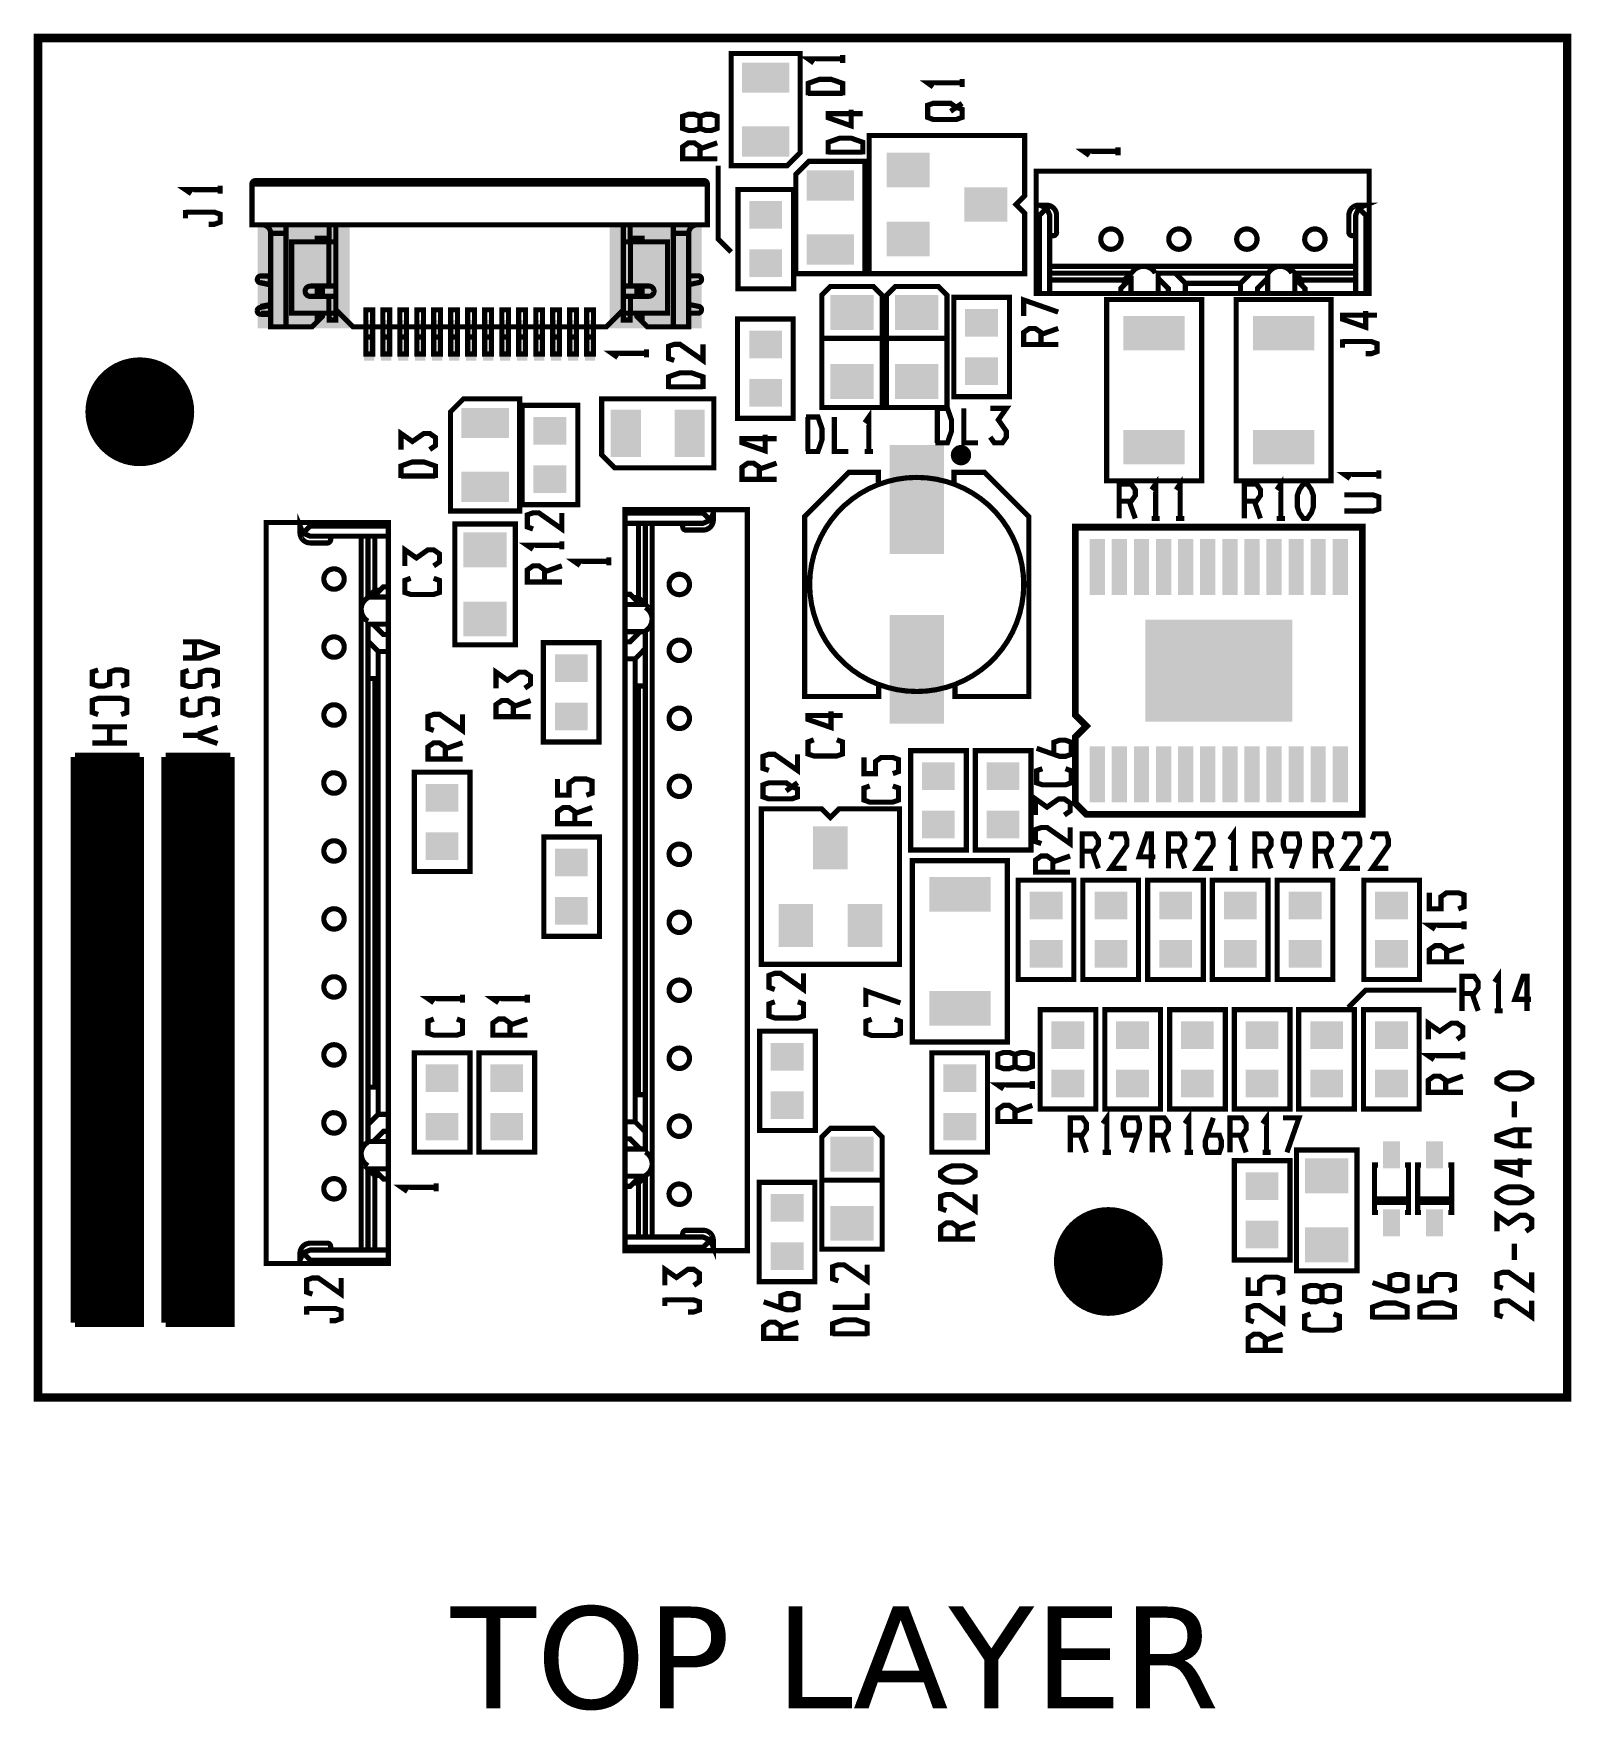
# Model space of a CAD drawing. Extents: x -27.1 to 18.2, y -6.9 to 42.4.
import ezdxf

# ---------------------------------------------------------------- set-up
doc = ezdxf.new("R2010")
doc.units = 0
doc.header["$MEASUREMENT"] = 0
doc.layers.get('0').update_dxf_attribs({"linetype": 'CONTINUOUS'})
for name, color, linetype in [('22-304A-0_DRD', 7, 'CONTINUOUS'), ('22-304A-0_SPT', 254, 'CONTINUOUS'), ('22-304A-0_SST', 1, 'CONTINUOUS'), ('THRUHOLE_NPT', 9, 'CONTINUOUS')]:
    doc.layers.add(name, color=color, linetype=linetype)
doc.styles.get("Standard").update_dxf_attribs({"font": 'verdana.ttf', "height": 3})

msp = doc.modelspace()

# ---------------------------------------------------------------- texts
at = {"linetype": 'Continuous'}
msp.add_text('TOP LAYER', height=3, dxfattribs=at).set_placement((-14.79, -6.846))

# ---------------------------------------------------------------- blocks, each defined once
blk = doc.blocks.new('RECTANGLE_3')
blk.add_solid([(0.4826, 0.4064), (0.4826, -0.4064), (-0.4826, 0.4064), (-0.4826, -0.4064)])
blk = doc.blocks.new('RECTANGLE_4')
blk.add_solid([(0.63627, 0.51308), (0.63627, -0.51308), (-0.63627, 0.51308), (-0.63627, -0.51308)])
blk = doc.blocks.new('RECTANGLE_5')
blk.add_solid([(0.8001, 1.6002), (0.8001, -1.6002), (-0.8001, 1.6002), (-0.8001, -1.6002)])
blk = doc.blocks.new('RECTANGLE_6')
blk.add_solid([(0.9017, 0.508), (0.9017, -0.508), (-0.9017, 0.508), (-0.9017, -0.508)])
blk = doc.blocks.new('RECTANGLE_7')
blk.add_solid([(0.6985, 0.4445), (0.6985, -0.4445), (-0.6985, 0.4445), (-0.6985, -0.4445)])
blk = doc.blocks.new('RECTANGLE_8')
blk.add_solid([(0.4445, 0.6985), (0.4445, -0.6985), (-0.4445, 0.6985), (-0.4445, -0.6985)])
blk = doc.blocks.new('RECTANGLE_9')
blk.add_solid([(0.6985, 0.4445), (0.6985, -0.4445), (-0.6985, 0.4445), (-0.6985, -0.4445)])
blk = doc.blocks.new('RECTANGLE_10')
blk.add_solid([(0.25019, 0.40005), (0.25019, -0.40005), (-0.25019, 0.40005), (-0.25019, -0.40005)])
blk = doc.blocks.new('RECTANGLE_13')
blk.add_solid([(0.63627, 0.51308), (0.63627, -0.51308), (-0.63627, 0.51308), (-0.63627, -0.51308)])
blk = doc.blocks.new('RECTANGLE_14')
blk.add_solid([(0.14986, 0.59944), (0.14986, -0.59944), (-0.14986, 0.59944), (-0.14986, -0.59944)])
blk = doc.blocks.new('RECTANGLE_15')
blk.add_solid([(1.35001, 1.49987), (1.35001, -1.49987), (-1.35001, 1.49987), (-1.35001, -1.49987)])
blk = doc.blocks.new('RECTANGLE_18')
blk.add_solid([(0.635, 0.508), (0.635, -0.508), (-0.635, 0.508), (-0.635, -0.508)])
blk = doc.blocks.new('RECTANGLE_19')
blk.add_solid([(0.508, 0.635), (0.508, -0.635), (-0.508, 0.635), (-0.508, -0.635)])
blk = doc.blocks.new('RECTANGLE_20')
blk.add_solid([(0.4826, 0.4064), (0.4826, -0.4064), (-0.4826, 0.4064), (-0.4826, -0.4064)])
blk = doc.blocks.new('RECTANGLE_21')
blk.add_solid([(0.9017, 0.508), (0.9017, -0.508), (-0.9017, 0.508), (-0.9017, -0.508)])
blk = doc.blocks.new('RECTANGLE_22')
blk.add_solid([(2.16027, 1.49987), (2.16027, -1.49987), (-2.16027, 1.49987), (-2.16027, -1.49987)])
blk = doc.blocks.new('RECTANGLE_25')
blk.add_solid([(0.22479, 0.82423), (0.22479, -0.82423), (-0.22479, 0.82423), (-0.22479, -0.82423)])
blk = doc.blocks.new('ROUND_1')
at = {"const_width": 1.6002}
blk.add_lwpolyline([(-0.8001, 0, 1), (0.8001, 0, 1)], format="xyb", close=True, dxfattribs=at)

# ---------------------------------------------------------------- linework, layer by layer
at = {"layer": '22-304A-0_DRD', "const_width": 0.254}
msp.add_lwpolyline([(-26.936, 2.303), (-26.936, 42.303), (18.063, 42.303), (18.063, 2.303), (-26.936, 2.303)], dxfattribs=at)
at = {"layer": '22-304A-0_SST'}
for points, const_width in [([(-6.537, 38.669), (-6.537, 38.542), (-4.886, 38.542), (-4.505, 38.923), (-4.505, 41.844), (-6.537, 41.844), (-6.537, 38.669)], 0.152), ([(-3.256, 41.686), (-4.272, 41.686), (-4.104, 41.567)], 0.152), ([(-3.256, 41.803), (-3.256, 41.567)], 0.152), ([(-3.256, 40.609), (-3.256, 40.965), (-3.596, 41.084), (-3.934, 41.084), (-4.272, 40.965), (-4.272, 40.609)], 0.152), ([(0.26, 40.98), (-0.756, 40.98), (-0.589, 40.861)], 0.152), ([(0.26, 41.097), (0.26, 40.861)], 0.152), ([(-3.256, 40.67), (-4.272, 40.67)], 0.152), ([(-7.454, 39.994), (-7.622, 40.053), (-7.792, 40.053), (-7.962, 39.994), (-7.962, 39.639), (-7.792, 39.58), (-7.622, 39.58), (-7.454, 39.639), (-7.454, 39.994), (-7.284, 40.053), (-7.114, 40.053), (-6.946, 39.994), (-6.946, 39.639), (-7.114, 39.58), (-7.284, 39.58), (-7.454, 39.639)], 0.152), ([(-3.004, 40.19), (-3.004, 39.715), (-3.68, 39.954), (-3.68, 40.071), (-2.664, 40.071)], 0.152), ([(0.089, 39.903), (0.26, 39.964), (0.26, 40.2), (0.089, 40.259), (-0.081, 40.378), (-0.589, 40.378), (-0.756, 40.32), (-0.756, 39.964), (-0.589, 39.903), (0.089, 39.903)], 0.152), ([(-0.081, 40.142), (0.26, 40.378)], 0.152), ([(-2.473, 39.431), (-2.473, 35.367), (2.099, 35.367), (2.099, 37.145), (1.845, 37.399), (2.099, 37.653), (2.099, 39.431), (-2.473, 39.431)], 0.152), ([(-7.454, 38.742), (-7.454, 39.098), (-7.622, 39.215), (-7.792, 39.215), (-7.962, 39.098), (-7.962, 38.742), (-6.946, 38.742)], 0.152), ([(-7.454, 39.037), (-6.946, 39.215)], 0.152), ([(-2.664, 38.877), (-2.664, 39.232), (-3.004, 39.352), (-3.342, 39.352), (-3.68, 39.232), (-3.68, 38.877)], 0.152), ([(-2.664, 38.938), (-3.68, 38.938)], 0.152), ([(4.849, 38.966), (3.833, 38.966), (4.004, 38.846)], 0.152), ([(4.849, 39.083), (4.849, 38.846)], 0.152), ([(-6.537, 36.002), (-6.918, 36.383), (-6.918, 38.542)], 0.152), ([(-2.6, 38.542), (-2.6, 38.669), (-4.251, 38.669), (-4.632, 38.288), (-4.632, 35.367), (-2.6, 35.367), (-2.6, 38.542)], 0.152), ([(-21.574, 37.955), (-21.574, 37.719)], 0.152), ([(-18.166, 36.802), (-9.707, 36.802), (-9.707, 34.302), (-10.208, 33.802), (-10.586, 33.802), (-10.586, 34.302), (-10.787, 34.302), (-10.787, 33.802), (-10.586, 33.802), (-10.586, 33.502), (-10.586, 33.002), (-10.787, 33.002), (-10.787, 33.502), (-10.787, 33.802), (-11.087, 33.802), (-11.087, 34.302), (-11.287, 34.302), (-11.287, 33.802), (-11.087, 33.802), (-11.087, 33.502), (-11.087, 33.002), (-11.287, 33.002), (-11.287, 33.502), (-11.287, 33.802), (-11.587, 33.802), (-11.587, 34.302), (-11.788, 34.302), (-11.788, 33.802), (-11.587, 33.802), (-11.587, 33.502), (-11.587, 33.002), (-11.788, 33.002), (-11.788, 33.502), (-11.788, 33.802), (-12.087, 33.802), (-12.087, 34.302), (-12.285, 34.302), (-12.285, 33.802), (-12.087, 33.802), (-12.087, 33.502), (-12.087, 33.002), (-12.285, 33.002), (-12.285, 33.502), (-12.285, 33.802), (-12.588, 33.802), (-12.588, 34.302), (-12.786, 34.302), (-12.786, 33.802), (-12.588, 33.802), (-12.588, 33.502), (-12.588, 33.002), (-12.786, 33.002), (-12.786, 33.502), (-12.786, 33.802), (-13.086, 33.802), (-13.286, 33.802), (-13.286, 33.502), (-13.086, 33.502), (-13.086, 33.802), (-13.086, 34.302), (-13.286, 34.302), (-13.286, 33.802), (-13.586, 33.802), (-13.586, 34.302), (-13.787, 34.302), (-13.787, 33.802), (-13.586, 33.802), (-13.586, 33.502), (-13.586, 33.002), (-13.787, 33.002), (-13.787, 33.502), (-13.787, 33.802), (-14.086, 33.802), (-14.086, 34.302), (-14.287, 34.302), (-14.287, 33.802), (-14.086, 33.802), (-14.086, 33.502), (-14.086, 33.002), (-14.287, 33.002), (-14.287, 33.502), (-14.287, 33.802), (-14.587, 33.802), (-14.587, 34.302), (-14.787, 34.302), (-14.787, 33.802), (-15.087, 33.802), (-15.087, 34.302), (-15.288, 34.302), (-15.288, 33.802), (-15.087, 33.802), (-15.087, 33.502), (-15.087, 33.002), (-15.288, 33.002), (-15.288, 33.502), (-15.288, 33.802), (-15.587, 33.802), (-15.786, 33.802), (-15.786, 33.502), (-15.587, 33.502), (-15.587, 33.802), (-15.587, 34.302), (-15.786, 34.302), (-15.786, 33.802), (-16.088, 33.802), (-16.088, 34.302), (-16.286, 34.302), (-16.286, 33.802), (-16.088, 33.802), (-16.088, 33.502), (-16.088, 33.002), (-16.286, 33.002), (-16.286, 33.502), (-16.286, 33.802), (-16.586, 33.802), (-16.586, 34.302), (-16.786, 34.302), (-16.786, 33.802), (-16.586, 33.802), (-16.586, 33.502), (-16.586, 33.002), (-16.786, 33.002), (-16.786, 33.502), (-16.786, 33.802), (-17.086, 33.802), (-17.287, 33.802), (-17.287, 33.502), (-17.086, 33.502), (-17.086, 33.802), (-17.086, 34.302), (-17.287, 34.302), (-17.287, 33.802), (-17.668, 33.802), (-18.166, 34.302), (-18.166, 36.802), (-20.337, 36.802), (-20.637, 36.802), (-20.637, 38.003)], 0.152), ([(-7.236, 38.003), (-20.637, 38.003)], 0.152), ([(-20.538, 38.102), (-7.337, 38.102)], 0.152), ([(-7.236, 38.003), (-7.236, 36.802), (-7.536, 36.802), (-9.707, 36.802)], 0.152), ([(12.238, 37.084), (12.238, 37.383), (12.238, 38.382), (2.439, 38.382), (2.439, 37.383), (2.538, 37.383), (2.739, 37.383)], 0.152), ([(-21.574, 37.835), (-22.59, 37.835), (-22.42, 37.719)], 0.152), ([(-4.696, 34.922), (-4.696, 37.843), (-6.334, 37.843), (-6.334, 34.922), (-4.696, 34.922)], 0.152), ([(-22.59, 37.236), (-22.59, 36.997)], 0.152), ([(-21.912, 36.819), (-21.742, 36.819), (-21.574, 36.88), (-21.574, 37.117), (-21.742, 37.175), (-22.59, 37.175)], 0.152), ([(2.439, 37.383), (2.439, 37.084)], 0.152), ([(2.538, 34.782), (2.439, 34.782), (2.439, 37.084), (2.538, 37.084), (2.538, 34.782), (4.928, 34.782), (4.928, 34.932), (5.027, 35.031), (5.027, 35.181), (2.838, 35.181)], 0.152), ([(2.751, 37.294), (2.538, 37.383)], 0.152), ([(2.538, 37.084), (2.751, 37.294), (2.838, 37.084), (2.838, 34.782)], 0.152), ([(3.038, 37.084), (3.038, 36.583)], 0.152), ([(11.639, 36.583), (11.639, 37.084)], 0.152), ([(11.939, 37.383), (12.139, 37.383), (11.926, 37.294), (12.139, 37.084), (12.139, 34.782), (11.84, 34.782), (11.84, 37.084), (11.926, 37.294)], 0.152), ([(12.238, 37.383), (12.139, 37.383)], 0.152), ([(12.139, 34.782), (12.238, 34.782), (12.238, 37.084), (12.139, 37.084)], 0.152), ([(-20.086, 36.553), (-20.086, 35.303), (-20.086, 35.041), (-20.086, 34.462), (-20.086, 34.203), (-20.086, 33.802), (-19.636, 33.802)], 0.152), ([(-20.086, 36.553), (-19.636, 36.553)], 0.152), ([(-18.717, 34.203), (-18.717, 33.952), (-18.867, 33.802), (-19.636, 33.802), (-19.636, 36.802)], 0.152), ([(-18.366, 36.802), (-18.366, 36.403), (-18.717, 36.403), (-18.717, 36.301)], 0.152), ([(-9.707, 36.301), (-9.496, 36.301), (-8.407, 36.301), (-8.407, 34.203), (-9.306, 34.203), (-9.306, 34.102), (-9.156, 33.952), (-9.006, 33.802), (-8.237, 33.802), (-8.237, 36.802)], 0.152), ([(-9.507, 36.802), (-9.507, 36.403), (-9.156, 36.403), (-9.156, 36.301)], 0.152), ([(-8.237, 36.553), (-7.787, 36.553)], 0.152), ([(-7.508, 34.203), (-7.787, 34.203), (-7.787, 34.462), (-7.787, 35.041), (-7.787, 35.303), (-7.787, 36.553)], 0.152), ([(2.939, 36.482), (2.838, 36.482)], 0.152), ([(11.84, 36.482), (11.738, 36.482)], 0.152), ([(-18.166, 36.301), (-18.376, 36.301), (-19.466, 36.301), (-19.466, 34.203), (-18.567, 34.203), (-18.376, 34.203), (-18.376, 34.701), (-18.166, 34.701)], 0.152), ([(-18.567, 36.301), (-18.567, 36.403)], 0.152), ([(-18.376, 36.301), (-18.376, 35.003)], 0.152), ([(-9.496, 36.301), (-9.496, 35.003)], 0.152), ([(-9.306, 36.403), (-9.306, 36.301)], 0.152), ([(11.84, 35.582), (9.647, 35.582), (5.629, 35.582), (2.838, 35.582)], 0.152), ([(9.249, 35.232), (8.949, 34.932), (8.949, 34.782), (8.449, 34.782), (8.449, 35.082), (8.748, 35.382), (9.249, 35.382), (9.249, 35.232), (9.249, 34.782), (10.049, 34.782), (10.049, 35.232), (10.249, 35.031), (10.249, 35.181), (10.049, 35.382), (10.049, 35.232)], 0.152), ([(-20.098, 35.036), (-20.398, 35.1)], 0.152), ([(-20.388, 35.105), (-20.086, 35.041)], 0.152), ([(-20.378, 35.298), (-20.098, 35.298), (-20.098, 35.034)], 0.152), ([(-20.086, 35.303), (-20.368, 35.303)], 0.152), ([(-18.173, 34.998), (-18.384, 34.998), (-18.572, 34.998), (-18.574, 34.998), (-18.922, 34.998)], 0.152), ([(-18.917, 35.003), (-18.376, 35.003), (-18.166, 35.003)], 0.152), ([(-18.717, 35.003), (-18.717, 34.701)], 0.152), ([(-18.567, 34.704), (-18.567, 35.003)], 0.152), ([(-8.955, 35.003), (-9.496, 35.003), (-9.707, 35.003)], 0.152), ([(-9.306, 35.003), (-9.306, 34.704)], 0.152), ([(-9.156, 35.003), (-9.156, 34.701)], 0.152), ([(-7.787, 35.303), (-7.505, 35.303)], 0.152), ([(-7.485, 35.105), (-7.787, 35.041)], 0.152), ([(-3.616, 34.986), (-2.346, 34.986), (-2.092, 34.732), (-2.092, 31.43), (-3.87, 31.43), (-3.87, 34.732), (-3.616, 34.986)], 0.152), ([(-1.711, 34.986), (-0.441, 34.986), (-0.187, 34.732), (-0.187, 31.43), (-1.965, 31.43), (-1.965, 34.732), (-1.711, 34.986)], 0.152), ([(5.027, 35.181), (5.228, 35.382), (2.838, 35.382)], 0.152), ([(4.928, 34.782), (5.228, 34.782), (6.028, 34.782), (6.028, 35.232), (6.328, 34.932), (6.328, 34.782), (6.828, 34.782), (8.449, 34.782)], 0.152), ([(5.281, 35.382), (5.228, 35.382), (5.228, 35.232), (5.027, 35.031)], 0.152), ([(5.228, 35.232), (5.228, 34.782)], 0.152), ([(5.975, 35.382), (6.028, 35.382)], 0.152), ([(8.449, 35.082), (6.828, 35.082), (6.528, 35.382), (6.028, 35.382), (6.028, 35.232)], 0.152), ([(6.528, 35.382), (8.748, 35.382)], 0.152), ([(6.828, 34.782), (6.828, 35.082)], 0.152), ([(9.249, 35.382), (9.302, 35.382)], 0.152), ([(9.995, 35.382), (10.049, 35.382), (11.84, 35.382)], 0.152), ([(11.84, 35.181), (10.249, 35.181)], 0.152), ([(10.249, 35.031), (10.349, 34.932), (10.349, 34.782), (11.84, 34.782)], 0.152), ([(-20.086, 34.462), (-20.388, 34.401)], 0.152), ([(-18.922, 34.699), (-18.384, 34.699), (-18.173, 34.699)], 0.152), ([(-18.376, 34.701), (-18.567, 34.701), (-18.917, 34.701)], 0.152), ([(-9.707, 34.701), (-9.496, 34.701), (-9.306, 34.701), (-8.955, 34.701)], 0.152), ([(-9.496, 34.701), (-9.496, 34.203), (-9.507, 34.203), (-9.507, 34.003), (-9.707, 34.003), (-9.707, 34.203)], 0.152), ([(-7.787, 34.462), (-7.487, 34.401)], 0.152), ([(1.654, 31.747), (1.654, 34.668), (0.016, 34.668), (0.016, 31.747), (1.654, 31.747)], 0.152), ([(3.087, 34.236), (2.071, 34.592), (2.071, 34.119)], 0.152), ([(4.512, 34.605), (7.306, 34.605), (7.306, 29.271), (4.512, 29.271), (4.512, 34.605)], 0.152), ([(6.328, 34.782), (6.028, 34.782)], 0.152), ([(8.322, 34.605), (11.116, 34.605), (11.116, 29.271), (8.322, 29.271), (8.322, 34.605)], 0.152), ([(8.949, 34.782), (9.249, 34.782)], 0.152), ([(10.049, 34.782), (10.349, 34.782)], 0.152), ([(-20.403, 34.368), (-20.101, 34.432)], 0.152), ([(-20.101, 34.17), (-20.383, 34.17)], 0.152), ([(-20.086, 34.203), (-20.368, 34.203)], 0.152), ([(-18.717, 33.952), (-18.567, 34.102), (-18.567, 34.203)], 0.152), ([(-18.366, 34.203), (-18.376, 34.203)], 0.152), ([(-18.166, 34.003), (-18.366, 34.003), (-18.366, 34.203), (-18.166, 34.203), (-18.166, 34.003)], 0.152), ([(-18.166, 34.302), (-18.166, 34.203)], 0.152), ([(-9.707, 34.302), (-9.707, 34.203), (-9.507, 34.203), (-9.496, 34.203), (-9.306, 34.203)], 0.152), ([(-9.156, 34.203), (-9.156, 33.952)], 0.152), ([(-8.237, 33.802), (-7.787, 33.802), (-7.787, 34.203)], 0.152), ([(-6.347, 34.033), (-6.347, 31.112), (-4.709, 31.112), (-4.709, 34.033), (-6.347, 34.033)], 0.152), ([(12.132, 34.267), (12.132, 33.792), (11.453, 34.028), (11.453, 34.147), (12.469, 34.147)], 0.152), ([(-17.086, 33.502), (-17.086, 33.002), (-17.287, 33.002), (-17.287, 33.502)], 0.152), ([(-16.786, 33.502), (-16.586, 33.502)], 0.152), ([(-16.286, 33.502), (-16.088, 33.502)], 0.152), ([(-15.587, 33.502), (-15.587, 33.002), (-15.786, 33.002), (-15.786, 33.502)], 0.152), ([(-15.288, 33.502), (-15.087, 33.502)], 0.152), ([(-14.787, 33.802), (-14.587, 33.802), (-14.587, 33.502), (-14.787, 33.502), (-14.787, 33.802)], 0.152), ([(-14.587, 33.502), (-14.587, 33.002), (-14.787, 33.002), (-14.787, 33.502)], 0.152), ([(-14.287, 33.502), (-14.086, 33.502)], 0.152), ([(-13.787, 33.502), (-13.586, 33.502)], 0.152), ([(-13.086, 33.502), (-13.086, 33.002), (-13.286, 33.002), (-13.286, 33.502)], 0.152), ([(-12.786, 33.502), (-12.588, 33.502)], 0.152), ([(-12.285, 33.502), (-12.087, 33.502)], 0.152), ([(-11.788, 33.502), (-11.587, 33.502)], 0.152), ([(-11.287, 33.502), (-11.087, 33.502)], 0.152), ([(-10.787, 33.502), (-10.586, 33.502)], 0.152), ([(2.579, 33.281), (2.579, 33.637), (2.411, 33.754), (2.241, 33.754), (2.071, 33.637), (2.071, 33.281), (3.087, 33.281)], 0.152), ([(2.579, 33.576), (3.087, 33.754)], 0.152), ([(-9.027, 33.02), (-10.043, 33.02), (-9.872, 32.9)], 0.152), ([(-9.027, 33.136), (-9.027, 32.9)], 0.152), ([(-7.365, 33.286), (-7.365, 32.814), (-8.041, 33.286), (-8.211, 33.286), (-8.381, 33.228), (-8.381, 32.872), (-8.211, 32.814)], 0.152), ([(-3.87, 33.462), (-2.092, 33.462)], 0.152), ([(-1.965, 33.462), (-0.187, 33.462)], 0.152), ([(11.453, 33.429), (11.453, 33.19)], 0.152), ([(12.132, 33.012), (12.302, 33.012), (12.469, 33.073), (12.469, 33.309), (12.302, 33.368), (11.453, 33.368)], 0.152), ([(-7.365, 31.976), (-7.365, 32.331), (-7.703, 32.448), (-8.041, 32.448), (-8.381, 32.331), (-8.381, 31.976)], 0.152), ([(-7.365, 32.034), (-8.381, 32.034)], 0.152), ([(-12.76, 31.557), (-12.76, 31.684), (-14.411, 31.684), (-14.792, 31.303), (-14.792, 28.382), (-12.76, 28.382), (-12.76, 31.557)], 0.152), ([(-10.22, 31.684), (-10.347, 31.684), (-10.347, 30.033), (-9.966, 29.652), (-7.045, 29.652), (-7.045, 31.684), (-10.22, 31.684)], 0.152), ([(-11.046, 28.572), (-11.046, 31.493), (-12.684, 31.493), (-12.684, 28.572), (-11.046, 28.572)], 0.152), ([(-4.338, 30.134), (-3.982, 30.134), (-3.865, 30.472), (-3.865, 30.812), (-3.982, 31.15), (-4.338, 31.15)], 0.152), ([(-4.279, 30.134), (-4.279, 31.15)], 0.152), ([(-3.086, 30.134), (-3.5, 30.134), (-3.5, 31.15)], 0.152), ([(-2.484, 30.134), (-2.484, 31.15), (-2.603, 30.98)], 0.152), ([(-0.528, 30.388), (-0.172, 30.388), (-0.055, 30.726), (-0.055, 31.066), (-0.172, 31.404), (-0.528, 31.404)], 0.152), ([(-0.469, 30.388), (-0.469, 31.404)], 0.152), ([(0.724, 30.388), (0.31, 30.388), (0.31, 31.404)], 0.152), ([(1.088, 30.558), (1.207, 30.388), (1.443, 30.388), (1.563, 30.558), (1.563, 30.726), (1.326, 31.066), (1.563, 31.404), (1.088, 31.404)], 0.152), ([(-15.407, 30.19), (-15.237, 30.309), (-15.237, 30.546), (-15.407, 30.665), (-15.577, 30.665), (-15.915, 30.429), (-16.253, 30.665), (-16.253, 30.19)], 0.152), ([(-5.537, 30.629), (-5.537, 30.155), (-6.215, 30.391), (-6.215, 30.51), (-5.199, 30.51)], 0.152), ([(-2.367, 30.134), (-2.603, 30.134)], 0.152), ([(0.45, 30.043), (0.003, 30.043)], 0.152), ([(0.392, 30.18), (0.064, 30.18)], 0.152), ([(0.105, 30.215), (0.105, 29.84)], 0.152), ([(0.242, 30.251), (0.242, 29.804)], 0.152), ([(0.379, 30.193), (0.379, 29.865)], 0.152), ([(-15.237, 29.352), (-15.237, 29.707), (-15.577, 29.827), (-15.915, 29.827), (-16.253, 29.707), (-16.253, 29.352)], 0.152), ([(-5.707, 29.316), (-5.707, 29.672), (-5.877, 29.791), (-6.045, 29.791), (-6.215, 29.672), (-6.215, 29.316), (-5.199, 29.316)], 0.152), ([(-5.707, 29.613), (-5.199, 29.791)], 0.152), ([(0.415, 29.906), (0.039, 29.906)], 0.152), ([(12.523, 29.575), (12.523, 29.339)], 0.152), ([(-15.237, 29.413), (-16.253, 29.413)], 0.152), ([(-2.204, 29.23), (-2.204, 29.52), (-3.075, 29.52), (-4.373, 28.222), (-4.373, 22.926), (-2.194, 22.926), (-2.194, 23.266)], 0.152), ([(0.021, 29.22), (0.021, 29.52), (0.923, 29.52), (2.221, 28.222), (2.221, 22.926), (0.051, 22.926), (0.051, 23.236)], 0.152), ([(4.88, 28.671), (5.236, 28.671), (5.355, 28.839), (5.355, 29.009), (5.236, 29.179), (4.88, 29.179), (4.88, 28.163)], 0.152), ([(5.957, 28.163), (5.957, 29.179), (5.837, 29.009)], 0.152), ([(6.676, 28.163), (6.676, 29.179), (6.556, 29.009)], 0.152), ([(8.563, 28.671), (8.919, 28.671), (9.038, 28.839), (9.038, 29.009), (8.919, 29.179), (8.563, 29.179), (8.563, 28.163)], 0.152), ([(9.64, 28.163), (9.64, 29.179), (9.52, 29.009)], 0.152), ([(10.3, 28.163), (10.181, 28.331), (10.122, 28.501), (10.122, 28.839), (10.181, 29.009), (10.3, 29.179), (10.417, 29.179), (10.536, 29.009), (10.595, 28.839), (10.595, 28.501), (10.536, 28.331), (10.417, 28.163), (10.3, 28.163)], 0.152), ([(12.523, 29.459), (11.507, 29.459), (11.674, 29.339)], 0.152), ([(5.177, 28.671), (5.355, 28.163)], 0.152), ([(8.86, 28.671), (9.038, 28.163)], 0.152), ([(11.507, 28.857), (12.353, 28.857), (12.523, 28.798), (12.523, 28.443), (12.353, 28.382), (11.507, 28.382)], 0.152), ([(-19.222, 27.744), (-19.222, 27.942), (-19.133, 27.731), (-18.922, 27.942), (-16.621, 27.942), (-16.621, 27.642), (-18.922, 27.642), (-19.133, 27.731)], 0.152), ([(-11.518, 28.328), (-11.518, 27.853), (-12.194, 28.328), (-12.364, 28.328), (-12.534, 28.27), (-12.534, 27.914), (-12.364, 27.853)], 0.152), ([(-9.263, 28.023), (-9.263, 25.834), (-9.062, 25.633), (-9.212, 25.633), (-9.662, 25.633), (-9.662, 25.933), (-9.662, 28.023), (-9.662, 28.323), (-7.36, 28.323), (-7.36, 28.422), (-9.662, 28.422), (-9.662, 28.323)], 0.152), ([(-7.36, 28.323), (-7.15, 28.11), (-7.36, 28.023), (-9.662, 28.023)], 0.152), ([(-7.36, 6.624), (-7.061, 6.624), (-6.062, 6.624), (-6.062, 28.422), (-7.061, 28.422), (-7.061, 28.323), (-7.061, 28.123)], 0.152), ([(-7.061, 28.422), (-7.36, 28.422)], 0.152), ([(-7.15, 28.11), (-7.061, 28.323)], 0.152), ([(6.074, 28.163), (5.837, 28.163)], 0.152), ([(6.795, 28.163), (6.556, 28.163)], 0.152), ([(9.757, 28.163), (9.52, 28.163)], 0.152), ([(-18.922, 28.044), (-19.222, 28.044), (-20.22, 28.044), (-20.22, 6.243), (-19.222, 6.243), (-19.222, 6.342), (-19.222, 6.543)], 0.152), ([(-19.222, 28.044), (-19.222, 27.942)], 0.152), ([(-16.621, 27.942), (-16.621, 28.044), (-18.922, 28.044), (-18.922, 27.942)], 0.152), ([(-18.32, 27.642), (-18.32, 27.543)], 0.152), ([(-17.421, 27.642), (-17.421, 25.453), (-17.421, 9.433), (-17.421, 6.642)], 0.152), ([(-17.221, 25.798), (-17.221, 25.852), (-17.221, 27.642)], 0.152), ([(-17.023, 27.642), (-17.023, 26.052)], 0.152), ([(-16.873, 26.052), (-16.771, 26.154), (-16.621, 26.154), (-16.621, 27.642)], 0.152), ([(-12.887, 24.445), (-12.887, 28.001), (-14.665, 28.001), (-14.665, 24.445), (-12.887, 24.445)], 0.152), ([(-9.062, 25.58), (-9.062, 25.633), (-9.062, 28.023)], 0.152), ([(-8.861, 7.023), (-8.861, 9.212), (-8.861, 25.232), (-8.861, 28.023)], 0.152), ([(-7.962, 27.922), (-7.962, 28.023)], 0.152), ([(-7.36, 27.823), (-7.861, 27.823)], 0.152), ([(12.038, 27.907), (3.59, 27.907), (3.59, 22.382), (3.915, 22.057), (3.59, 21.732), (3.59, 19.784), (3.915, 19.459), (12.038, 19.459), (12.038, 27.907)], 0.201), ([(-18.422, 27.442), (-18.922, 27.442)], 0.152), ([(-15.29, 26.766), (-15.12, 26.886), (-15.12, 27.122), (-15.29, 27.241), (-15.458, 27.241), (-15.798, 27.002), (-16.136, 27.241), (-16.136, 26.766)], 0.152), ([(-11.518, 27.371), (-12.534, 27.371), (-12.364, 27.254)], 0.152), ([(-11.518, 27.49), (-11.518, 27.254)], 0.152), ([(-12.026, 26.296), (-12.026, 26.652), (-12.194, 26.771), (-12.364, 26.771), (-12.534, 26.652), (-12.534, 26.296), (-11.518, 26.296)], 0.152), ([(-12.026, 26.593), (-11.518, 26.771)], 0.152), ([(-10.137, 26.901), (-11.153, 26.901), (-10.982, 26.781)], 0.152), ([(-10.137, 27.018), (-10.137, 26.781)], 0.152), ([(-16.621, 25.852), (-16.621, 26.154)], 0.152), ([(-15.29, 26.403), (-15.12, 26.342), (-15.12, 25.986), (-15.29, 25.928), (-15.966, 25.928), (-16.136, 25.986), (-16.136, 26.342), (-15.966, 26.403)], 0.152), ([(-17.071, 25.052), (-16.771, 24.752), (-16.621, 24.752), (-16.621, 24.252), (-16.921, 24.252), (-17.221, 24.554), (-17.221, 25.052), (-17.071, 25.052), (-16.621, 25.052), (-16.621, 25.852), (-17.071, 25.852), (-16.873, 26.052), (-17.023, 26.052), (-17.221, 25.852), (-17.071, 25.852)], 0.152), ([(-9.662, 25.933), (-9.512, 25.933), (-9.413, 25.834), (-9.212, 25.633)], 0.152), ([(-9.662, 25.633), (-9.662, 24.833), (-9.212, 24.833), (-9.512, 24.533), (-9.662, 24.533), (-9.662, 24.033), (-9.662, 10.414)], 0.152), ([(-9.413, 25.834), (-9.263, 25.834)], 0.152), ([(-17.221, 25.052), (-17.221, 25.108)], 0.152), ([(-16.621, 24.752), (-16.621, 25.052)], 0.152), ([(-9.662, 24.533), (-9.662, 24.833)], 0.152), ([(-9.212, 24.833), (-9.062, 24.833), (-9.062, 24.333)], 0.152), ([(-9.062, 24.887), (-9.062, 24.833)], 0.152), ([(-22.666, 24.059), (-22.158, 24.059), (-21.65, 24.236), (-21.65, 24.356), (-22.158, 24.533), (-22.666, 24.533)], 0.152), ([(-22.329, 24.059), (-22.329, 24.533)], 0.152), ([(-16.921, 24.252), (-16.921, 10.632), (-17.221, 10.332), (-17.221, 11.432), (-17.023, 11.432), (-17.023, 23.454), (-17.221, 23.454), (-17.221, 24.554)], 0.152), ([(-16.621, 9.032), (-16.621, 9.832), (-17.071, 9.832), (-16.771, 10.132), (-16.621, 10.132), (-16.621, 10.632), (-16.621, 24.252)], 0.152), ([(-12.062, 24.508), (-12.062, 21.587), (-10.424, 21.587), (-10.424, 24.508), (-12.062, 24.508)], 0.152), ([(-9.362, 10.414), (-9.362, 24.033), (-9.062, 24.333), (-9.062, 23.233), (-9.263, 23.233), (-9.263, 11.214), (-9.062, 11.214), (-9.062, 10.114)], 0.152), ([(-24.488, 23.233), (-24.317, 23.294), (-24.317, 23.65), (-24.488, 23.708), (-24.655, 23.708), (-24.825, 23.65), (-24.825, 23.294), (-24.996, 23.233), (-25.163, 23.233), (-25.333, 23.294), (-25.333, 23.65), (-25.163, 23.708)], 0.152), ([(-21.821, 23.22), (-21.65, 23.281), (-21.65, 23.637), (-21.821, 23.695), (-21.988, 23.695), (-22.158, 23.637), (-22.158, 23.281), (-22.329, 23.22), (-22.496, 23.22), (-22.666, 23.281), (-22.666, 23.637), (-22.496, 23.695)], 0.152), ([(-12.608, 23.17), (-12.438, 23.289), (-12.438, 23.525), (-12.608, 23.644), (-12.776, 23.644), (-13.116, 23.406), (-13.454, 23.644), (-13.454, 23.17)], 0.152), ([(-9.662, 24.033), (-9.362, 24.033)], 0.152), ([(-17.221, 11.432), (-17.221, 23.454)], 0.152), ([(-9.062, 23.233), (-9.062, 11.214)], 0.152), ([(-25.163, 22.395), (-25.333, 22.456), (-25.333, 22.811), (-25.163, 22.87), (-24.488, 22.87), (-24.317, 22.811), (-24.317, 22.456), (-24.488, 22.395)], 0.152), ([(-21.821, 22.382), (-21.65, 22.443), (-21.65, 22.799), (-21.821, 22.857), (-21.988, 22.857), (-22.158, 22.799), (-22.158, 22.443), (-22.329, 22.382), (-22.496, 22.382), (-22.666, 22.443), (-22.666, 22.799), (-22.496, 22.857)], 0.152), ([(-12.946, 22.331), (-12.946, 22.687), (-13.116, 22.806), (-13.284, 22.806), (-13.454, 22.687), (-13.454, 22.331), (-12.438, 22.331)], 0.152), ([(-12.946, 22.628), (-12.438, 22.806)], 0.152), ([(-14.439, 22.402), (-14.439, 21.927), (-15.115, 22.402), (-15.285, 22.402), (-15.455, 22.341), (-15.455, 21.986), (-15.285, 21.927)], 0.152), ([(-3.596, 22.489), (-3.596, 22.014), (-4.274, 22.25), (-4.274, 22.369), (-3.258, 22.369)], 0.152), ([(-25.333, 22.032), (-24.317, 22.032)], 0.152), ([(-24.825, 21.557), (-24.825, 22.032)], 0.152), ([(-22.666, 21.783), (-22.158, 21.783)], 0.152), ([(-21.65, 21.544), (-22.158, 21.722), (-22.158, 21.841), (-21.65, 22.019)], 0.152), ([(-3.426, 21.651), (-3.258, 21.59), (-3.258, 21.234), (-3.426, 21.176), (-4.104, 21.176), (-4.274, 21.234), (-4.274, 21.59), (-4.104, 21.651)], 0.152), ([(2.96, 21.224), (2.96, 21.579), (3.13, 21.64), (3.3, 21.64), (3.468, 21.579), (3.468, 21.224), (3.3, 21.165), (3.13, 21.165), (2.452, 21.402)], 0.152), ([(-25.841, 21.143), (-25.841, 4.506)], 0.254), ([(-23.936, 21.143), (-25.841, 21.143)], 0.254), ([(-23.936, 21.143), (-23.936, 4.506), (-25.841, 4.506)], 0.254), ([(-25.74, 21.143), (-25.74, 4.506)], 0.254), ([(-25.511, 21.143), (-25.511, 4.506)], 0.254), ([(-25.333, 21.557), (-24.317, 21.557)], 0.152), ([(-25.283, 21.143), (-25.283, 4.506)], 0.254), ([(-25.054, 21.143), (-25.054, 4.506)], 0.254), ([(-24.825, 21.143), (-24.825, 4.506)], 0.254), ([(-24.597, 21.143), (-24.597, 4.506)], 0.254), ([(-24.368, 21.143), (-24.368, 4.506)], 0.254), ([(-24.14, 21.143), (-24.14, 4.506)], 0.254), ([(-23.174, 21.143), (-23.174, 4.506)], 0.254), ([(-21.269, 21.143), (-23.174, 21.143)], 0.254), ([(-21.269, 21.143), (-21.269, 4.506), (-23.174, 4.506)], 0.254), ([(-23.073, 21.143), (-23.073, 4.506)], 0.254), ([(-22.844, 21.143), (-22.844, 4.506)], 0.254), ([(-22.616, 21.143), (-22.616, 4.506)], 0.254), ([(-22.387, 21.143), (-22.387, 4.506)], 0.254), ([(-22.158, 21.143), (-22.158, 4.506)], 0.254), ([(-21.93, 21.143), (-21.93, 4.506)], 0.254), ([(-21.701, 21.143), (-21.701, 4.506)], 0.254), ([(-21.473, 21.143), (-21.473, 4.506)], 0.254), ([(-14.947, 21.089), (-14.947, 21.445), (-15.115, 21.564), (-15.285, 21.564), (-15.455, 21.445), (-15.455, 21.089), (-14.439, 21.089)], 0.152), ([(-14.947, 21.386), (-14.439, 21.564)], 0.152), ([(-4.582, 21.226), (-4.582, 20.751), (-5.26, 21.226), (-5.427, 21.226), (-5.598, 21.165), (-5.598, 20.81), (-5.427, 20.751)], 0.152), ([(0.384, 18.412), (0.384, 21.333), (-1.254, 21.333), (-1.254, 18.412), (0.384, 18.412)], 0.152), ([(2.289, 18.412), (2.289, 21.333), (0.651, 21.333), (0.651, 18.412), (2.289, 18.412)], 0.152), ([(-23.936, 21.066), (-25.841, 21.066)], 0.254), ([(-23.936, 20.838), (-25.841, 20.838)], 0.254), ([(-23.936, 20.609), (-25.841, 20.609)], 0.254), ([(-21.269, 21.066), (-23.174, 21.066)], 0.254), ([(-21.269, 20.838), (-23.174, 20.838)], 0.254), ([(-21.269, 20.609), (-23.174, 20.609)], 0.254), ([(-14.221, 17.777), (-14.221, 20.698), (-15.859, 20.698), (-15.859, 17.777), (-14.221, 17.777)], 0.152), ([(-1.78, 20.657), (-1.612, 20.716), (-1.612, 21.071), (-1.78, 21.132), (-2.12, 21.132), (-2.288, 21.013), (-2.288, 20.657), (-2.628, 20.657), (-2.628, 21.132)], 0.152), ([(3.3, 20.802), (3.468, 20.741), (3.468, 20.386), (3.3, 20.327), (2.622, 20.327), (2.452, 20.386), (2.452, 20.741), (2.622, 20.802)], 0.152), ([(-23.936, 20.381), (-25.841, 20.381)], 0.254), ([(-23.936, 20.152), (-25.841, 20.152)], 0.254), ([(-21.269, 20.381), (-23.174, 20.381)], 0.254), ([(-21.269, 20.152), (-23.174, 20.152)], 0.254), ([(-10.797, 20.022), (-10.629, 20.081), (-10.629, 20.436), (-10.797, 20.497), (-11.137, 20.497), (-11.305, 20.378), (-11.305, 20.022), (-11.645, 20.022), (-11.645, 20.497)], 0.152), ([(-4.752, 19.913), (-4.582, 19.972), (-4.582, 20.21), (-4.752, 20.269), (-4.919, 20.388), (-5.427, 20.388), (-5.598, 20.327), (-5.598, 19.972), (-5.427, 19.913), (-4.752, 19.913)], 0.152), ([(-4.919, 20.149), (-4.582, 20.388)], 0.152), ([(-1.78, 20.294), (-1.612, 20.233), (-1.612, 19.878), (-1.78, 19.819), (-2.458, 19.819), (-2.628, 19.878), (-2.628, 20.233), (-2.458, 20.294)], 0.152), ([(-23.936, 19.923), (-25.841, 19.923)], 0.254), ([(-23.936, 19.695), (-25.841, 19.695)], 0.254), ([(-21.269, 19.923), (-23.174, 19.923)], 0.254), ([(-21.269, 19.695), (-23.174, 19.695)], 0.254), ([(-11.137, 19.184), (-11.137, 19.54), (-11.305, 19.659), (-11.475, 19.659), (-11.645, 19.54), (-11.645, 19.184), (-10.629, 19.184)], 0.152), ([(-11.137, 19.481), (-10.629, 19.659)], 0.152), ([(3.267, 19.436), (3.437, 19.555), (3.437, 19.791), (3.267, 19.911), (3.099, 19.911), (2.759, 19.672), (2.421, 19.911), (2.421, 19.436)], 0.152), ([(-23.936, 19.466), (-25.841, 19.466)], 0.254), ([(-23.936, 19.238), (-25.841, 19.238)], 0.254), ([(-21.269, 19.466), (-23.174, 19.466)], 0.254), ([(-21.269, 19.238), (-23.174, 19.238)], 0.254), ([(-5.648, 15.047), (-1.584, 15.047), (-1.584, 19.619), (-3.362, 19.619), (-3.616, 19.365), (-3.87, 19.619), (-5.648, 19.619), (-5.648, 15.047)], 0.152), ([(-23.936, 19.009), (-25.841, 19.009)], 0.254), ([(-23.936, 18.78), (-25.841, 18.78)], 0.254), ([(-21.269, 19.009), (-23.174, 19.009)], 0.254), ([(-21.269, 18.78), (-23.174, 18.78)], 0.254), ([(-10.411, 15.872), (-10.411, 18.793), (-12.049, 18.793), (-12.049, 15.872), (-10.411, 15.872)], 0.152), ([(3.437, 19.072), (3.437, 18.598), (2.759, 19.072), (2.591, 19.072), (2.421, 19.012), (2.421, 18.656), (2.591, 18.598)], 0.152), ([(3.793, 18.377), (4.148, 18.377), (4.268, 18.547), (4.268, 18.717), (4.148, 18.885), (3.793, 18.885), (3.793, 17.869)], 0.152), ([(5.106, 17.869), (4.631, 17.869), (5.106, 18.547), (5.106, 18.717), (5.045, 18.885), (4.689, 18.885), (4.631, 18.717)], 0.152), ([(5.944, 18.209), (5.469, 18.209), (5.705, 18.885), (5.825, 18.885), (5.825, 17.869)], 0.152), ([(6.333, 18.377), (6.688, 18.377), (6.808, 18.547), (6.808, 18.717), (6.688, 18.885), (6.333, 18.885), (6.333, 17.869)], 0.152), ([(7.646, 17.869), (7.171, 17.869), (7.646, 18.547), (7.646, 18.717), (7.585, 18.885), (7.229, 18.885), (7.171, 18.717)], 0.152), ([(8.245, 17.869), (8.245, 18.885), (8.129, 18.717)], 0.152), ([(8.873, 18.377), (9.228, 18.377), (9.348, 18.547), (9.348, 18.717), (9.228, 18.885), (8.873, 18.885), (8.873, 17.869)], 0.152), ([(10.125, 18.377), (9.769, 18.377), (9.711, 18.547), (9.711, 18.717), (9.769, 18.885), (10.125, 18.885), (10.186, 18.717), (10.186, 18.547), (9.947, 17.869)], 0.152), ([(10.651, 18.377), (11.006, 18.377), (11.126, 18.547), (11.126, 18.717), (11.006, 18.885), (10.651, 18.885), (10.651, 17.869)], 0.152), ([(11.964, 17.869), (11.489, 17.869), (11.964, 18.547), (11.964, 18.717), (11.903, 18.885), (11.547, 18.885), (11.489, 18.717)], 0.152), ([(12.802, 17.869), (12.327, 17.869), (12.802, 18.547), (12.802, 18.717), (12.741, 18.885), (12.386, 18.885), (12.327, 18.717)], 0.152), ([(-23.936, 18.552), (-25.841, 18.552)], 0.254), ([(-23.936, 18.323), (-25.841, 18.323)], 0.254), ([(-21.269, 18.552), (-23.174, 18.552)], 0.254), ([(-21.269, 18.323), (-23.174, 18.323)], 0.254), ([(2.929, 17.759), (2.929, 18.115), (2.759, 18.234), (2.591, 18.234), (2.421, 18.115), (2.421, 17.759), (3.437, 17.759)], 0.152), ([(2.929, 18.056), (3.437, 18.234)], 0.152), ([(4.09, 18.377), (4.268, 17.869)], 0.152), ([(6.63, 18.377), (6.808, 17.869)], 0.152), ([(9.17, 18.377), (9.348, 17.869)], 0.152), ([(10.948, 18.377), (11.126, 17.869)], 0.152), ([(-23.936, 18.095), (-25.841, 18.095)], 0.254), ([(-23.936, 17.866), (-25.841, 17.866)], 0.254), ([(-23.936, 17.637), (-25.841, 17.637)], 0.254), ([(-21.269, 18.095), (-23.174, 18.095)], 0.254), ([(-21.269, 17.866), (-23.174, 17.866)], 0.254), ([(-21.269, 17.637), (-23.174, 17.637)], 0.254), ([(1.591, 12.761), (-1.203, 12.761), (-1.203, 18.095), (1.591, 18.095), (1.591, 12.761)], 0.152), ([(8.365, 17.869), (8.129, 17.869)], 0.152), ([(-23.936, 17.409), (-25.841, 17.409)], 0.254), ([(-23.936, 17.18), (-25.841, 17.18)], 0.254), ([(-21.269, 17.409), (-23.174, 17.409)], 0.254), ([(-21.269, 17.18), (-23.174, 17.18)], 0.254), ([(1.908, 17.523), (1.908, 14.602), (3.546, 14.602), (3.546, 17.523), (1.908, 17.523)], 0.152), ([(3.813, 17.523), (3.813, 14.602), (5.451, 14.602), (5.451, 17.523), (3.813, 17.523)], 0.152), ([(5.718, 17.523), (5.718, 14.602), (7.356, 14.602), (7.356, 17.523), (5.718, 17.523)], 0.152), ([(7.623, 17.523), (7.623, 14.602), (9.261, 14.602), (9.261, 17.523), (7.623, 17.523)], 0.152), ([(9.528, 17.523), (9.528, 14.602), (11.166, 14.602), (11.166, 17.523), (9.528, 17.523)], 0.152), ([(13.719, 14.602), (13.719, 17.523), (12.081, 17.523), (12.081, 14.602), (13.719, 14.602)], 0.152), ([(-23.936, 16.952), (-25.841, 16.952)], 0.254), ([(-23.936, 16.723), (-25.841, 16.723)], 0.254), ([(-21.269, 16.952), (-23.174, 16.952)], 0.254), ([(-21.269, 16.723), (-23.174, 16.723)], 0.254), ([(14.857, 16.677), (15.025, 16.738), (15.025, 17.094), (14.857, 17.152), (14.517, 17.152), (14.349, 17.033), (14.349, 16.677), (14.009, 16.677), (14.009, 17.152)], 0.152), ([(-23.936, 16.494), (-25.841, 16.494)], 0.254), ([(-23.936, 16.266), (-25.841, 16.266)], 0.254), ([(-21.269, 16.494), (-23.174, 16.494)], 0.254), ([(-21.269, 16.266), (-23.174, 16.266)], 0.254), ([(15.025, 16.314), (15.025, 16.078)], 0.152), ([(-23.936, 16.037), (-25.841, 16.037)], 0.254), ([(-23.936, 15.809), (-25.841, 15.809)], 0.254), ([(-21.269, 16.037), (-23.174, 16.037)], 0.254), ([(-21.269, 15.809), (-23.174, 15.809)], 0.254), ([(15.025, 16.195), (14.009, 16.195), (14.179, 16.078)], 0.152), ([(-23.936, 15.58), (-25.841, 15.58)], 0.254), ([(-23.936, 15.351), (-25.841, 15.351)], 0.254), ([(-21.269, 15.58), (-23.174, 15.58)], 0.254), ([(-21.269, 15.351), (-23.174, 15.351)], 0.254), ([(14.517, 15.12), (14.517, 15.476), (14.349, 15.595), (14.179, 15.595), (14.009, 15.476), (14.009, 15.12), (15.025, 15.12)], 0.152), ([(14.517, 15.417), (15.025, 15.595)], 0.152), ([(-23.936, 15.123), (-25.841, 15.123)], 0.254), ([(-23.936, 14.894), (-25.841, 14.894)], 0.254), ([(-21.269, 15.123), (-23.174, 15.123)], 0.254), ([(-21.269, 14.894), (-23.174, 14.894)], 0.254), ([(-4.406, 14.782), (-4.406, 14.307), (-5.082, 14.782), (-5.252, 14.782), (-5.422, 14.721), (-5.422, 14.366), (-5.252, 14.307)], 0.152), ([(16.043, 13.678), (16.043, 14.694), (15.926, 14.526)], 0.152), ([(-23.936, 14.666), (-25.841, 14.666)], 0.254), ([(-23.936, 14.437), (-25.841, 14.437)], 0.254), ([(-23.936, 14.208), (-25.841, 14.208)], 0.254), ([(-21.269, 14.666), (-23.174, 14.666)], 0.254), ([(-21.269, 14.437), (-23.174, 14.437)], 0.254), ([(-21.269, 14.208), (-23.174, 14.208)], 0.254), ([(-1.556, 13.911), (-2.572, 14.267), (-2.572, 13.792)], 0.152), ([(11.624, 13.777), (12.132, 14.285), (14.799, 14.285)], 0.152), ([(14.969, 14.186), (15.324, 14.186), (15.444, 14.356), (15.444, 14.526), (15.324, 14.694), (14.969, 14.694), (14.969, 13.678)], 0.152), ([(17.001, 14.018), (16.526, 14.018), (16.765, 14.694), (16.881, 14.694), (16.881, 13.678)], 0.152), ([(-23.936, 13.98), (-25.841, 13.98)], 0.254), ([(-23.936, 13.751), (-25.841, 13.751)], 0.254), ([(-21.269, 13.98), (-23.174, 13.98)], 0.254), ([(-21.269, 13.751), (-23.174, 13.751)], 0.254), ([(-14.439, 14.036), (-15.455, 14.036), (-15.285, 13.919)], 0.152), ([(-14.439, 14.155), (-14.439, 13.919)], 0.152), ([(-12.534, 14.036), (-13.55, 14.036), (-13.38, 13.919)], 0.152), ([(-12.534, 14.155), (-12.534, 13.919)], 0.152), ([(-4.574, 13.944), (-4.406, 13.883), (-4.406, 13.528), (-4.574, 13.469), (-5.252, 13.469), (-5.422, 13.528), (-5.422, 13.883), (-5.252, 13.944)], 0.152), ([(15.266, 14.186), (15.444, 13.678)], 0.152), ([(-23.936, 13.523), (-25.841, 13.523)], 0.254), ([(-23.936, 13.294), (-25.841, 13.294)], 0.254), ([(-21.269, 13.523), (-23.174, 13.523)], 0.254), ([(-21.269, 13.294), (-23.174, 13.294)], 0.254), ([(-14.607, 13.436), (-14.439, 13.375), (-14.439, 13.02), (-14.607, 12.961), (-15.285, 12.961), (-15.455, 13.02), (-15.455, 13.375), (-15.285, 13.436)], 0.152), ([(-13.042, 12.961), (-13.042, 13.317), (-13.21, 13.436), (-13.38, 13.436), (-13.55, 13.317), (-13.55, 12.961), (-12.534, 12.961)], 0.152), ([(-13.042, 13.258), (-12.534, 13.436)], 0.152), ([(-1.727, 13.429), (-1.556, 13.37), (-1.556, 13.015), (-1.727, 12.954), (-2.402, 12.954), (-2.572, 13.015), (-2.572, 13.37), (-2.402, 13.429)], 0.152), ([(4.194, 10.792), (4.194, 13.713), (2.556, 13.713), (2.556, 10.792), (4.194, 10.792)], 0.152), ([(6.099, 10.792), (6.099, 13.713), (4.461, 13.713), (4.461, 10.792), (6.099, 10.792)], 0.152), ([(8.004, 10.792), (8.004, 13.713), (6.366, 13.713), (6.366, 10.792), (8.004, 10.792)], 0.152), ([(9.909, 10.792), (9.909, 13.713), (8.271, 13.713), (8.271, 10.792), (9.909, 10.792)], 0.152), ([(10.163, 13.713), (10.163, 10.792), (11.801, 10.792), (11.801, 13.713), (10.163, 13.713)], 0.152), ([(12.068, 13.713), (12.068, 10.792), (13.706, 10.792), (13.706, 13.713), (12.068, 13.713)], 0.152), ([(14.824, 12.839), (14.994, 12.959), (14.994, 13.195), (14.824, 13.314), (14.656, 13.314), (14.316, 13.078), (13.978, 13.314), (13.978, 12.839)], 0.152), ([(16.163, 13.678), (15.926, 13.678)], 0.152), ([(-23.936, 13.065), (-25.841, 13.065)], 0.254), ([(-23.936, 12.837), (-25.841, 12.837)], 0.254), ([(-21.269, 13.065), (-23.174, 13.065)], 0.254), ([(-21.269, 12.837), (-23.174, 12.837)], 0.254), ([(-4.061, 10.157), (-4.061, 13.078), (-5.699, 13.078), (-5.699, 10.157), (-4.061, 10.157)], 0.152), ([(-23.936, 12.608), (-25.841, 12.608)], 0.254), ([(-23.936, 12.38), (-25.841, 12.38)], 0.254), ([(-21.269, 12.608), (-23.174, 12.608)], 0.254), ([(-21.269, 12.38), (-23.174, 12.38)], 0.254), ([(-14.221, 9.522), (-14.221, 12.443), (-15.859, 12.443), (-15.859, 9.522), (-14.221, 9.522)], 0.152), ([(-12.316, 9.522), (-12.316, 12.443), (-13.954, 12.443), (-13.954, 9.522), (-12.316, 9.522)], 0.152), ([(-0.632, 12.443), (-0.632, 9.522), (1.006, 9.522), (1.006, 12.443), (-0.632, 12.443)], 0.152), ([(1.817, 12.395), (1.649, 12.453), (1.479, 12.453), (1.309, 12.395), (1.309, 12.039), (1.479, 11.978), (1.649, 11.978), (1.817, 12.039), (1.817, 12.395), (1.987, 12.453), (2.157, 12.453), (2.325, 12.395), (2.325, 12.039), (2.157, 11.978), (1.987, 11.978), (1.817, 12.039)], 0.152), ([(14.994, 12.357), (13.978, 12.357), (14.148, 12.24)], 0.152), ([(14.994, 12.476), (14.994, 12.24)], 0.152), ([(-23.936, 12.151), (-25.841, 12.151)], 0.254), ([(-23.936, 11.922), (-25.841, 11.922)], 0.254), ([(-21.269, 12.151), (-23.174, 12.151)], 0.254), ([(-21.269, 11.922), (-23.174, 11.922)], 0.254), ([(17.016, 11.559), (16.848, 11.44), (16.678, 11.381), (16.34, 11.381), (16.17, 11.44), (16, 11.559), (16, 11.676), (16.17, 11.795), (16.34, 11.854), (16.678, 11.854), (16.848, 11.795), (17.016, 11.676), (17.016, 11.559)], 0.152), ([(-23.936, 11.694), (-25.841, 11.694)], 0.254), ([(-23.936, 11.465), (-25.841, 11.465)], 0.254), ([(-23.936, 11.237), (-25.841, 11.237)], 0.254), ([(-21.269, 11.694), (-23.174, 11.694)], 0.254), ([(-21.269, 11.465), (-23.174, 11.465)], 0.254), ([(-21.269, 11.237), (-23.174, 11.237)], 0.254), ([(2.325, 11.496), (1.309, 11.496), (1.479, 11.379)], 0.152), ([(2.325, 11.615), (2.325, 11.379)], 0.152), ([(14.486, 11.282), (14.486, 11.638), (14.316, 11.757), (14.148, 11.757), (13.978, 11.638), (13.978, 11.282), (14.994, 11.282)], 0.152), ([(14.486, 11.579), (14.994, 11.757)], 0.152), ([(-23.936, 11.008), (-25.841, 11.008)], 0.254), ([(-23.936, 10.779), (-25.841, 10.779)], 0.254), ([(-21.269, 11.008), (-23.174, 11.008)], 0.254), ([(-21.269, 10.779), (-23.174, 10.779)], 0.254), ([(1.817, 10.421), (1.817, 10.777), (1.649, 10.896), (1.479, 10.896), (1.309, 10.777), (1.309, 10.421), (2.325, 10.421)], 0.152), ([(1.817, 10.718), (2.325, 10.896)], 0.152), ([(16.508, 11.016), (16.508, 10.543)], 0.152), ([(-23.936, 10.551), (-25.841, 10.551)], 0.254), ([(-23.936, 10.322), (-25.841, 10.322)], 0.254), ([(-21.269, 10.551), (-23.174, 10.551)], 0.254), ([(-21.269, 10.322), (-23.174, 10.322)], 0.254), ([(-17.071, 9.832), (-17.221, 9.832), (-17.221, 10.332)], 0.152), ([(-16.621, 10.632), (-16.921, 10.632)], 0.152), ([(-9.212, 9.614), (-9.512, 9.913), (-9.662, 9.913), (-9.662, 10.414), (-9.362, 10.414), (-9.062, 10.114), (-9.062, 9.614), (-9.212, 9.614), (-9.662, 9.614), (-9.662, 8.813), (-9.212, 8.813), (-9.413, 8.613), (-9.263, 8.613), (-9.062, 8.813), (-9.212, 8.813)], 0.152), ([(3.442, 10.022), (3.798, 10.022), (3.917, 10.193), (3.917, 10.363), (3.798, 10.53), (3.442, 10.53), (3.442, 9.514)], 0.152), ([(4.519, 9.514), (4.519, 10.53), (4.4, 10.363)], 0.152), ([(5.416, 10.022), (5.06, 10.022), (5.002, 10.193), (5.002, 10.363), (5.06, 10.53), (5.416, 10.53), (5.474, 10.363), (5.474, 10.193), (5.238, 9.514)], 0.152), ([(5.855, 10.022), (6.211, 10.022), (6.33, 10.193), (6.33, 10.363), (6.211, 10.53), (5.855, 10.53), (5.855, 9.514)], 0.152), ([(6.932, 9.514), (6.932, 10.53), (6.813, 10.363)], 0.152), ([(7.473, 10.022), (7.829, 10.022), (7.887, 9.855), (7.887, 9.685), (7.829, 9.514), (7.473, 9.514), (7.415, 9.685), (7.415, 9.855), (7.651, 10.53)], 0.152), ([(8.141, 10.022), (8.497, 10.022), (8.616, 10.193), (8.616, 10.363), (8.497, 10.53), (8.141, 10.53), (8.141, 9.514)], 0.152), ([(9.218, 9.514), (9.218, 10.53), (9.099, 10.363)], 0.152), ([(9.818, 9.514), (10.173, 10.53), (9.701, 10.53)], 0.152), ([(-23.936, 10.094), (-25.841, 10.094)], 0.254), ([(-23.936, 9.865), (-25.841, 9.865)], 0.254), ([(-21.269, 10.094), (-23.174, 10.094)], 0.254), ([(-21.269, 9.865), (-23.174, 9.865)], 0.254), ([(-17.221, 9.779), (-17.221, 9.832)], 0.152), ([(-16.621, 10.132), (-16.621, 9.832)], 0.152), ([(-9.662, 9.913), (-9.662, 9.614)], 0.152), ([(-3.616, 10.221), (-2.346, 10.221), (-2.092, 9.967), (-2.092, 6.665), (-3.87, 6.665), (-3.87, 9.967), (-3.616, 10.221)], 0.152), ([(3.739, 10.022), (3.917, 9.514)], 0.152), ([(6.152, 10.022), (6.33, 9.514)], 0.152), ([(8.438, 10.022), (8.616, 9.514)], 0.152), ([(17.016, 10.177), (16.508, 10.177), (16, 10), (16, 9.883), (16.508, 9.705), (17.016, 9.705)], 0.152), ([(16.678, 10.177), (16.678, 9.705)], 0.152), ([(-23.936, 9.636), (-25.841, 9.636)], 0.254), ([(-23.936, 9.408), (-25.841, 9.408)], 0.254), ([(-21.269, 9.636), (-23.174, 9.636)], 0.254), ([(-21.269, 9.408), (-23.174, 9.408)], 0.254), ([(-9.062, 9.614), (-9.062, 9.56)], 0.152), ([(4.636, 9.514), (4.4, 9.514)], 0.152), ([(7.049, 9.514), (6.813, 9.514)], 0.152), ([(9.335, 9.514), (9.099, 9.514)], 0.152), ([(10.1, 9.586), (10.1, 6.03), (11.878, 6.03), (11.878, 9.586), (10.1, 9.586)], 0.152), ([(16.678, 9.339), (16.678, 8.867), (16, 9.103), (16, 9.222), (17.016, 9.222)], 0.152), ([(-23.936, 9.179), (-25.841, 9.179)], 0.254), ([(-23.936, 8.951), (-25.841, 8.951)], 0.254), ([(-21.269, 9.179), (-23.174, 9.179)], 0.254), ([(-21.269, 8.951), (-23.174, 8.951)], 0.254), ([(-17.023, 6.642), (-17.023, 8.834), (-17.221, 9.032), (-17.071, 9.032), (-16.621, 9.032), (-16.621, 8.732), (-16.621, 6.642), (-16.621, 6.342), (-18.922, 6.342), (-18.922, 6.243), (-16.621, 6.243), (-16.621, 6.342)], 0.152), ([(-17.221, 9.085), (-17.221, 9.032), (-17.221, 6.642)], 0.152), ([(-16.621, 8.732), (-16.771, 8.732), (-16.873, 8.834), (-17.071, 9.032)], 0.152), ([(-16.873, 8.834), (-17.023, 8.834)], 0.152), ([(-9.662, 8.813), (-9.662, 8.514)], 0.152), ([(-9.062, 8.867), (-9.062, 8.813), (-9.062, 7.023)], 0.152), ([(0.643, 8.819), (0.473, 8.699), (0.305, 8.641), (-0.035, 8.641), (-0.203, 8.699), (-0.373, 8.819), (-0.373, 8.938), (-0.203, 9.055), (-0.035, 9.116), (0.305, 9.116), (0.473, 9.055), (0.643, 8.938), (0.643, 8.819)], 0.152), ([(9.909, 6.347), (9.909, 9.268), (8.271, 9.268), (8.271, 6.347), (9.909, 6.347)], 0.152), ([(12.495, 9.141), (12.393, 9.141), (12.393, 7.744), (12.495, 7.744)], 0.152), ([(13.292, 7.744), (13.394, 7.744), (13.394, 9.141), (13.292, 9.141)], 0.152), ([(13.765, 9.141), (13.663, 9.141), (13.663, 7.744), (13.765, 7.744)], 0.152), ([(14.562, 7.744), (14.664, 7.744), (14.664, 9.141), (14.562, 9.141)], 0.152), ([(-23.936, 8.722), (-25.841, 8.722)], 0.254), ([(-23.936, 8.493), (-25.841, 8.493)], 0.254), ([(-23.936, 8.265), (-25.841, 8.265)], 0.254), ([(-21.269, 8.722), (-23.174, 8.722)], 0.254), ([(-21.269, 8.493), (-23.174, 8.493)], 0.254), ([(-21.269, 8.265), (-23.174, 8.265)], 0.254), ([(-15.217, 8.486), (-16.233, 8.486), (-16.062, 8.366)], 0.152), ([(-15.217, 8.603), (-15.217, 8.366)], 0.152), ([(-9.413, 8.613), (-9.512, 8.514), (-9.662, 8.514), (-9.662, 7.023)], 0.152), ([(-9.263, 7.023), (-9.263, 8.613)], 0.152), ([(-5.712, 8.633), (-5.712, 5.712), (-4.074, 5.712), (-4.074, 8.633), (-5.712, 8.633)], 0.152), ([(-3.87, 8.697), (-2.092, 8.697)], 0.152), ([(17.016, 8.206), (16.848, 8.087), (16.678, 8.029), (16.34, 8.029), (16.17, 8.087), (16, 8.206), (16, 8.323), (16.17, 8.443), (16.34, 8.501), (16.678, 8.501), (16.848, 8.443), (17.016, 8.323), (17.016, 8.206)], 0.152), ([(-23.936, 8.036), (-25.841, 8.036)], 0.254), ([(-23.936, 7.808), (-25.841, 7.808)], 0.254), ([(-21.269, 8.036), (-23.174, 8.036)], 0.254), ([(-21.269, 7.808), (-23.174, 7.808)], 0.254), ([(0.643, 8.277), (0.643, 7.803), (-0.035, 8.277), (-0.203, 8.277), (-0.373, 8.217), (-0.373, 7.861), (-0.203, 7.803)], 0.152), ([(12.393, 8.044), (12.393, 8.143), (13.394, 8.143), (13.394, 8.044), (12.393, 8.044)], 0.152), ([(13.663, 8.044), (13.663, 8.143), (14.664, 8.143), (14.664, 8.044), (13.663, 8.044)], 0.152), ([(-23.936, 7.579), (-25.841, 7.579)], 0.254), ([(-23.936, 7.35), (-25.841, 7.35)], 0.254), ([(-21.269, 7.579), (-23.174, 7.579)], 0.254), ([(-21.269, 7.35), (-23.174, 7.35)], 0.254), ([(0.135, 6.964), (0.135, 7.32), (-0.035, 7.439), (-0.203, 7.439), (-0.373, 7.32), (-0.373, 6.964), (0.643, 6.964)], 0.152), ([(0.135, 7.261), (0.643, 7.439)], 0.152), ([(16.848, 7.19), (17.016, 7.307), (17.016, 7.546), (16.848, 7.663), (16.678, 7.663), (16.34, 7.427), (16, 7.663), (16, 7.19)], 0.152), ([(-23.936, 7.122), (-25.841, 7.122)], 0.254), ([(-23.936, 6.893), (-25.841, 6.893)], 0.254), ([(-21.269, 7.122), (-23.174, 7.122)], 0.254), ([(-21.269, 6.893), (-23.174, 6.893)], 0.254), ([(-18.922, 6.842), (-18.422, 6.842)], 0.152), ([(-7.061, 6.924), (-7.061, 6.723), (-7.15, 6.934), (-7.36, 6.723), (-9.662, 6.723), (-9.662, 7.023), (-7.36, 7.023), (-7.15, 6.934)], 0.152), ([(-7.962, 7.023), (-7.962, 7.122)], 0.152), ([(-7.861, 7.223), (-7.36, 7.223)], 0.152), ([(-23.936, 6.665), (-25.841, 6.665)], 0.254), ([(-23.936, 6.436), (-25.841, 6.436)], 0.254), ([(-21.269, 6.665), (-23.174, 6.665)], 0.254), ([(-21.269, 6.436), (-23.174, 6.436)], 0.254), ([(-19.133, 6.555), (-19.222, 6.342)], 0.152), ([(-18.922, 6.342), (-19.133, 6.555), (-18.922, 6.642), (-16.621, 6.642)], 0.152), ([(-18.32, 6.743), (-18.32, 6.642)], 0.152), ([(-9.662, 6.723), (-9.662, 6.624), (-7.36, 6.624), (-7.36, 6.723)], 0.152), ([(-7.061, 6.624), (-7.061, 6.723)], 0.152), ([(16.508, 6.825), (16.508, 6.352)], 0.152), ([(-23.936, 6.207), (-25.841, 6.207)], 0.254), ([(-23.936, 5.979), (-25.841, 5.979)], 0.254), ([(-21.269, 6.207), (-23.174, 6.207)], 0.254), ([(-21.269, 5.979), (-23.174, 5.979)], 0.254), ([(-19.222, 6.243), (-18.922, 6.243)], 0.152), ([(-7.637, 5.598), (-7.47, 5.717), (-7.47, 5.953), (-7.637, 6.073), (-7.807, 6.073), (-8.145, 5.834), (-8.486, 6.073), (-8.486, 5.598)], 0.152), ([(-2.534, 6.207), (-2.534, 5.732), (-3.213, 6.207), (-3.383, 6.207), (-3.55, 6.149), (-3.55, 5.793), (-3.383, 5.732)], 0.152), ([(12.845, 5.506), (12.845, 5.862), (13.016, 5.92), (13.183, 5.92), (13.353, 5.862), (13.353, 5.506), (13.183, 5.445), (13.016, 5.445), (12.337, 5.684)], 0.152), ([(14.58, 5.445), (14.75, 5.506), (14.75, 5.862), (14.58, 5.92), (14.242, 5.92), (14.072, 5.801), (14.072, 5.445), (13.734, 5.445), (13.734, 5.92)], 0.152), ([(17.016, 5.986), (17.016, 5.514), (16.34, 5.986), (16.17, 5.986), (16, 5.928), (16, 5.572), (16.17, 5.514)], 0.152), ([(-23.936, 5.75), (-25.841, 5.75)], 0.254), ([(-23.936, 5.522), (-25.841, 5.522)], 0.254), ([(-21.269, 5.75), (-23.174, 5.75)], 0.254), ([(-21.269, 5.522), (-23.174, 5.522)], 0.254), ([(-18.011, 5.819), (-18.011, 5.344), (-18.686, 5.819), (-18.856, 5.819), (-19.027, 5.758), (-19.027, 5.402), (-18.856, 5.344)], 0.152), ([(-5.072, 4.94), (-5.072, 5.296), (-4.902, 5.356), (-4.734, 5.356), (-4.564, 5.296), (-4.564, 4.94), (-4.734, 4.882), (-4.902, 4.882), (-5.58, 5.118)], 0.152), ([(-2.534, 5.369), (-2.534, 4.955), (-3.55, 4.955)], 0.152), ([(9.523, 5.367), (9.691, 5.425), (9.691, 5.781), (9.523, 5.842), (9.183, 5.842), (9.015, 5.722), (9.015, 5.367), (8.675, 5.367), (8.675, 5.842)], 0.152), ([(10.849, 5.537), (10.681, 5.598), (10.511, 5.598), (10.341, 5.537), (10.341, 5.181), (10.511, 5.123), (10.681, 5.123), (10.849, 5.181), (10.849, 5.537), (11.019, 5.598), (11.189, 5.598), (11.357, 5.537), (11.357, 5.181), (11.189, 5.123), (11.019, 5.123), (10.849, 5.181)], 0.152), ([(-23.936, 5.293), (-25.841, 5.293)], 0.254), ([(-23.936, 5.064), (-25.841, 5.064)], 0.254), ([(-23.936, 4.836), (-25.841, 4.836)], 0.254), ([(-21.269, 5.293), (-23.174, 5.293)], 0.254), ([(-21.269, 5.064), (-23.174, 5.064)], 0.254), ([(-21.269, 4.836), (-23.174, 4.836)], 0.254), ([(-19.027, 4.981), (-19.027, 4.742)], 0.152), ([(-18.348, 4.564), (-18.178, 4.564), (-18.011, 4.625), (-18.011, 4.861), (-18.178, 4.92), (-19.027, 4.92)], 0.152), ([(-8.486, 5.235), (-8.486, 4.996)], 0.152), ([(-7.807, 4.818), (-7.637, 4.818), (-7.47, 4.879), (-7.47, 5.115), (-7.637, 5.174), (-8.486, 5.174)], 0.152), ([(9.691, 5.003), (9.691, 4.528), (9.015, 5.003), (8.845, 5.003), (8.675, 4.942), (8.675, 4.587), (8.845, 4.528)], 0.152), ([(13.353, 4.607), (13.353, 4.963), (13.016, 5.082), (12.675, 5.082), (12.337, 4.963), (12.337, 4.607)], 0.152), ([(14.75, 4.607), (14.75, 4.963), (14.413, 5.082), (14.072, 5.082), (13.734, 4.963), (13.734, 4.607)], 0.152), ([(17.016, 5.148), (17.016, 4.676), (16.34, 5.148), (16.17, 5.148), (16, 5.09), (16, 4.734), (16.17, 4.676)], 0.152), ([(-23.936, 4.607), (-25.841, 4.607)], 0.254), ([(-21.269, 4.607), (-23.174, 4.607)], 0.254), ([(-5.072, 4.043), (-5.072, 4.399), (-5.242, 4.518), (-5.41, 4.518), (-5.58, 4.399), (-5.58, 4.043), (-4.564, 4.043)], 0.152), ([(-5.072, 4.34), (-4.564, 4.518)], 0.152), ([(-2.534, 4.117), (-2.534, 4.473), (-2.875, 4.589), (-3.213, 4.589), (-3.55, 4.473), (-3.55, 4.117)], 0.152), ([(11.189, 4.76), (11.357, 4.699), (11.357, 4.343), (11.189, 4.285), (10.511, 4.285), (10.341, 4.343), (10.341, 4.699), (10.511, 4.76)], 0.152), ([(13.353, 4.668), (12.337, 4.668)], 0.152), ([(14.75, 4.668), (13.734, 4.668)], 0.152), ([(-2.534, 4.175), (-3.55, 4.175)], 0.152), ([(9.183, 3.69), (9.183, 4.046), (9.015, 4.165), (8.845, 4.165), (8.675, 4.046), (8.675, 3.69), (9.691, 3.69)], 0.152), ([(9.183, 3.987), (9.691, 4.165)], 0.152)]:
    msp.add_lwpolyline(points, dxfattribs=dict(at, const_width=const_width))
at = {"layer": '22-304A-0_SST', "const_width": 0.152}
for points in [[(-20.538, 38.102, 0.414214), (-20.637, 38.003)], [(-7.236, 38.003, 0.414214), (-7.337, 38.105)], [(3.038, 37.084, 0.414214), (2.739, 37.383)], [(11.939, 37.383, 0.414214), (11.639, 37.084)], [(-20.086, 36.553, 0.414214), (-20.337, 36.804)], [(-7.536, 36.802, 0.414214), (-7.785, 36.553)], [(2.939, 36.482, 0.414214), (3.041, 36.583)], [(4.639, 36.682, 0.414214), (4.339, 36.383)], [(4.938, 36.383, 0.414214), (4.639, 36.682)], [(6.64, 36.682, 0.414214), (6.34, 36.383)], [(6.94, 36.383, 0.414214), (6.64, 36.682)], [(8.639, 36.682, 0.414214), (8.339, 36.383)], [(8.939, 36.383, 0.414214), (8.639, 36.682)], [(10.641, 36.682, 0.414214), (10.341, 36.383)], [(10.94, 36.383, 0.414214), (10.641, 36.682)], [(11.639, 36.583, 0.414214), (11.738, 36.484)], [(4.339, 36.383, 0.414214), (4.639, 36.083)], [(4.639, 36.083, 0.414214), (4.938, 36.383)], [(6.34, 36.383, 0.414214), (6.64, 36.083)], [(6.64, 36.083, 0.414214), (6.94, 36.383)], [(8.339, 36.383, 0.414214), (8.639, 36.083)], [(8.639, 36.083, 0.414214), (8.939, 36.383)], [(10.338, 36.383, 0.414214), (10.641, 36.08)], [(10.641, 36.083, 0.414214), (10.94, 36.383)], [(5.596, 35.582, 0.267242), (5.249, 35.383)], [(5.944, 35.382, 0.268091), (5.596, 35.583)], [(9.617, 35.582, 0.267242), (9.27, 35.383)], [(9.965, 35.382, 0.268091), (9.617, 35.583)], [(-20.479, 35.199, 0.356123), (-20.398, 35.1)], [(-20.378, 35.298, 0.414214), (-20.477, 35.199)], [(-18.922, 34.998, 0.414214), (-19.072, 34.848)], [(-8.806, 34.851, 0.414214), (-8.955, 35.001)], [(-7.406, 35.201, 0.414214), (-7.508, 35.303)], [(-7.406, 35.201, 0.414214), (-7.505, 35.301)], [(-7.487, 35.105, 0.354668), (-7.409, 35.201)], [(-7.485, 35.105, 0.354668), (-7.406, 35.201)], [(-19.072, 34.848, 0.414214), (-18.922, 34.699)], [(-8.955, 34.701, 0.414214), (-8.806, 34.851)], [(-20.403, 34.368, 0.354668), (-20.482, 34.272)], [(-20.482, 34.272, 0.414214), (-20.383, 34.173)], [(-7.508, 34.203, 0.414214), (-7.409, 34.302)], [(-7.406, 34.302, 0.356123), (-7.487, 34.401)], [(0.227, 30.251, 0.414214), (0.003, 30.028)], [(0.003, 30.028, 0.414214), (0.227, 29.804)], [(0.45, 30.028, 0.414214), (0.227, 30.251)], [(0.227, 29.804, 0.414214), (0.45, 30.028)], [(-1.076, 29.372, 0.414214), (-4.226, 26.223)], [(2.073, 26.223, 0.414214), (-1.076, 29.372)], [(-7.36, 27.823, 0.414214), (-7.061, 28.123)], [(-19.222, 27.744, 0.414214), (-18.922, 27.444)], [(-7.962, 27.922, 0.414214), (-7.861, 27.82)], [(-18.422, 27.442, 0.414214), (-18.32, 27.543)], [(-18.221, 26.682, 0.414214), (-18.521, 26.383)], [(-17.922, 26.383, 0.414214), (-18.221, 26.682)], [(-18.521, 26.383, 0.414214), (-18.221, 26.083)], [(-18.221, 26.083, 0.414214), (-17.922, 26.383)], [(-8.061, 26.522, 0.414214), (-8.361, 26.223)], [(-8.361, 26.223, 0.414214), (-8.061, 25.923)], [(-7.762, 26.223, 0.414214), (-8.061, 26.522)], [(-8.061, 25.923, 0.414214), (-7.762, 26.223)], [(-4.226, 26.223, 0.414214), (-1.076, 23.073)], [(-1.076, 23.073, 0.414214), (2.073, 26.223)], [(-17.221, 25.834, 0.269566), (-17.424, 25.486)], [(-17.421, 25.486, 0.26872), (-17.221, 25.141)], [(-9.062, 24.854, 0.267241), (-8.863, 25.199)], [(-8.861, 25.199, 0.267242), (-9.061, 25.546)], [(-18.221, 24.681, 0.414214), (-18.521, 24.381)], [(-17.922, 24.381, 0.414214), (-18.221, 24.681)], [(-18.521, 24.381, 0.414214), (-18.221, 24.081)], [(-18.221, 24.081, 0.414214), (-17.922, 24.381)], [(-8.061, 24.584, 0.414214), (-8.361, 24.285)], [(-8.361, 24.285, 0.414214), (-8.061, 23.985)], [(-7.762, 24.285, 0.414214), (-8.061, 24.584)], [(-8.061, 23.985, 0.414214), (-7.762, 24.285)], [(-18.221, 22.682, 0.414214), (-18.521, 22.382)], [(-17.922, 22.382, 0.414214), (-18.221, 22.682)], [(-18.521, 22.382, 0.414214), (-18.221, 22.082)], [(-18.221, 22.082, 0.414214), (-17.922, 22.382)], [(-8.061, 22.583, 0.414214), (-8.361, 22.283)], [(-8.361, 22.283, 0.414214), (-8.061, 21.983)], [(-7.762, 22.283, 0.414214), (-8.061, 22.583)], [(-8.061, 21.983, 0.414214), (-7.762, 22.283)], [(-18.221, 20.683, 0.414214), (-18.524, 20.381)], [(-17.922, 20.381, 0.414214), (-18.221, 20.68)], [(-18.521, 20.381, 0.414214), (-18.221, 20.081)], [(-18.221, 20.081, 0.414214), (-17.922, 20.381)], [(-8.061, 20.584, 0.414214), (-8.361, 20.284)], [(-8.361, 20.284, 0.414214), (-8.061, 19.984)], [(-7.762, 20.284, 0.414214), (-8.061, 20.584)], [(-8.061, 19.984, 0.414214), (-7.762, 20.284)], [(-18.221, 18.681, 0.414214), (-18.521, 18.382)], [(-17.922, 18.382, 0.414214), (-18.221, 18.681)], [(-18.521, 18.382, 0.414214), (-18.221, 18.082)], [(-18.221, 18.082, 0.414214), (-17.922, 18.382)], [(-8.061, 18.585, 0.414214), (-8.364, 18.283)], [(-8.361, 18.283, 0.414214), (-8.061, 17.983)], [(-7.762, 18.283, 0.414214), (-8.061, 18.582)], [(-8.061, 17.983, 0.414214), (-7.762, 18.283)], [(-18.221, 16.682, 0.414214), (-18.521, 16.383)], [(-18.521, 16.383, 0.414214), (-18.221, 16.083)], [(-17.922, 16.383, 0.414214), (-18.221, 16.682)], [(-18.221, 16.083, 0.414214), (-17.922, 16.383)], [(-8.061, 16.583, 0.414214), (-8.361, 16.284)], [(-8.361, 16.284, 0.414214), (-8.061, 15.984)], [(-7.762, 16.284, 0.414214), (-8.061, 16.583)], [(-8.061, 15.984, 0.414214), (-7.762, 16.284)], [(-18.221, 14.681, 0.414214), (-18.521, 14.381)], [(-18.521, 14.381, 0.414214), (-18.221, 14.081)], [(-17.922, 14.381, 0.414214), (-18.221, 14.681)], [(-18.221, 14.081, 0.414214), (-17.922, 14.381)], [(-8.061, 14.584, 0.414214), (-8.361, 14.285)], [(-8.361, 14.285, 0.414214), (-8.061, 13.985)], [(-7.762, 14.285, 0.414214), (-8.061, 14.584)], [(-8.061, 13.985, 0.414214), (-7.762, 14.285)], [(-18.221, 12.682, 0.414214), (-18.521, 12.382)], [(-18.521, 12.382, 0.414214), (-18.221, 12.082)], [(-17.922, 12.382, 0.414214), (-18.221, 12.682)], [(-18.221, 12.082, 0.414214), (-17.922, 12.382)], [(-8.061, 12.583, 0.414214), (-8.361, 12.283)], [(-8.361, 12.283, 0.414214), (-8.061, 11.983)], [(-7.762, 12.283, 0.414214), (-8.061, 12.583)], [(-8.061, 11.983, 0.414214), (-7.762, 12.283)], [(-18.221, 10.683, 0.414214), (-18.524, 10.381)], [(-18.521, 10.381, 0.414214), (-18.221, 10.081)], [(-17.922, 10.381, 0.414214), (-18.221, 10.68)], [(-18.221, 10.081, 0.414214), (-17.922, 10.381)], [(-8.061, 10.584, 0.414214), (-8.361, 10.284)], [(-7.762, 10.284, 0.414214), (-8.061, 10.584)], [(-17.221, 9.814, 0.269566), (-17.424, 9.466)], [(-8.361, 10.284, 0.414214), (-8.061, 9.984)], [(-8.061, 9.984, 0.414214), (-7.762, 10.284)], [(-17.421, 9.466, 0.26872), (-17.221, 9.121)], [(-8.861, 9.179, 0.267242), (-9.061, 9.526)], [(-9.062, 8.831, 0.268091), (-8.861, 9.179)], [(-18.221, 8.742, 0.414214), (-18.521, 8.443)], [(-18.521, 8.443, 0.414214), (-18.221, 8.143)], [(-17.922, 8.443, 0.414214), (-18.221, 8.742)], [(-18.221, 8.143, 0.414214), (-17.922, 8.443)], [(-8.061, 8.585, 0.414214), (-8.364, 8.283)], [(-7.762, 8.283, 0.414214), (-8.061, 8.582)], [(-8.361, 8.283, 0.414214), (-8.061, 7.983)], [(-8.061, 7.983, 0.414214), (-7.762, 8.283)], [(-18.922, 6.842, 0.414214), (-19.222, 6.543)], [(-18.32, 6.743, 0.414214), (-18.422, 6.845)], [(-7.861, 7.223, 0.414214), (-7.962, 7.122)], [(-7.061, 6.924, 0.414214), (-7.36, 7.223)]]:
    msp.add_lwpolyline(points, format="xyb", dxfattribs=at)

# ---------------------------------------------------------------- block references
at = {"layer": '22-304A-0_SPT'}
for name, p in [('RECTANGLE_7', (-5.521, 41.132)), ('RECTANGLE_7', (-5.521, 39.253)), ('RECTANGLE_18', (-1.33, 38.415)), ('RECTANGLE_9', (-3.616, 37.957)), ('RECTANGLE_20', (-5.521, 37.094)), ('RECTANGLE_18', (0.956, 37.399)), ('RECTANGLE_15', (-19.115, 35.262)), ('RECTANGLE_15', (-8.757, 35.262)), ('RECTANGLE_9', (-3.616, 36.078)), ('RECTANGLE_18', (-1.33, 36.383)), ('RECTANGLE_20', (-5.521, 35.671)), ('RECTANGLE_13', (-2.981, 34.224)), ('RECTANGLE_13', (-1.076, 34.224)), ('RECTANGLE_20', (0.829, 33.919)), ('RECTANGLE_21', (5.909, 33.614)), ('RECTANGLE_21', (9.719, 33.614)), ('RECTANGLE_14', (-17.188, 33.403)), ('RECTANGLE_14', (-16.687, 33.403)), ('RECTANGLE_14', (-16.187, 33.403)), ('RECTANGLE_14', (-15.686, 33.403)), ('RECTANGLE_14', (-15.186, 33.403)), ('RECTANGLE_14', (-14.686, 33.403)), ('RECTANGLE_14', (-14.188, 33.403)), ('RECTANGLE_14', (-13.687, 33.403)), ('RECTANGLE_14', (-13.187, 33.403)), ('RECTANGLE_14', (-12.687, 33.403)), ('RECTANGLE_14', (-12.186, 33.403)), ('RECTANGLE_14', (-11.686, 33.403)), ('RECTANGLE_14', (-11.186, 33.403)), ('RECTANGLE_14', (-10.688, 33.403)), ('RECTANGLE_20', (-5.521, 33.284)), ('RECTANGLE_13', (-2.981, 32.192)), ('RECTANGLE_13', (-1.076, 32.192)), ('RECTANGLE_20', (0.829, 32.496)), ('RECTANGLE_20', (-5.521, 31.861)), ('RECTANGLE_9', (-13.776, 30.972)), ('RECTANGLE_20', (-11.871, 30.744)), ('RECTANGLE_8', (-9.636, 30.668)), ('RECTANGLE_8', (-7.757, 30.668)), ('RECTANGLE_21', (5.909, 30.261)), ('RECTANGLE_21', (9.719, 30.261)), ('RECTANGLE_5', (-1.076, 28.722)), ('RECTANGLE_20', (-11.871, 29.321)), ('RECTANGLE_9', (-13.776, 29.093)), ('RECTANGLE_4', (-13.776, 27.239)), ('RECTANGLE_25', (4.24, 26.733)), ('RECTANGLE_25', (4.888, 26.733)), ('RECTANGLE_25', (5.538, 26.733)), ('RECTANGLE_25', (6.188, 26.733)), ('RECTANGLE_25', (6.838, 26.733)), ('RECTANGLE_25', (7.488, 26.733)), ('RECTANGLE_25', (8.139, 26.733)), ('RECTANGLE_25', (8.789, 26.733)), ('RECTANGLE_25', (9.439, 26.733)), ('RECTANGLE_25', (10.089, 26.733)), ('RECTANGLE_25', (10.737, 26.733)), ('RECTANGLE_25', (11.387, 26.733)), ('RECTANGLE_4', (-13.776, 25.207)), ('RECTANGLE_5', (-1.076, 23.723)), ('RECTANGLE_22', (7.814, 23.683)), ('RECTANGLE_20', (-11.236, 23.759)), ('RECTANGLE_20', (-11.236, 22.336)), ('RECTANGLE_25', (4.24, 20.632)), ('RECTANGLE_25', (4.888, 20.632)), ('RECTANGLE_25', (5.538, 20.632)), ('RECTANGLE_25', (6.188, 20.632)), ('RECTANGLE_25', (6.838, 20.632)), ('RECTANGLE_25', (7.488, 20.632)), ('RECTANGLE_25', (8.139, 20.632)), ('RECTANGLE_25', (8.789, 20.632)), ('RECTANGLE_25', (9.439, 20.632)), ('RECTANGLE_25', (10.089, 20.632)), ('RECTANGLE_25', (10.737, 20.632)), ('RECTANGLE_25', (11.387, 20.632)), ('RECTANGLE_3', (-0.441, 20.584)), ('RECTANGLE_3', (1.464, 20.584)), ('RECTANGLE_20', (-15.046, 19.949)), ('RECTANGLE_3', (-0.441, 19.161)), ('RECTANGLE_3', (1.464, 19.161)), ('RECTANGLE_20', (-15.046, 18.526)), ('RECTANGLE_19', (-3.616, 18.476)), ('RECTANGLE_20', (-11.236, 18.044)), ('RECTANGLE_6', (0.194, 17.104)), ('RECTANGLE_20', (-11.236, 16.621)), ('RECTANGLE_19', (-4.632, 16.19)), ('RECTANGLE_19', (-2.6, 16.19)), ('RECTANGLE_20', (2.734, 16.774)), ('RECTANGLE_20', (4.639, 16.774)), ('RECTANGLE_20', (6.544, 16.774)), ('RECTANGLE_20', (8.449, 16.774)), ('RECTANGLE_20', (10.354, 16.774)), ('RECTANGLE_20', (12.894, 16.774)), ('RECTANGLE_20', (2.734, 15.351)), ('RECTANGLE_20', (4.639, 15.351)), ('RECTANGLE_20', (6.544, 15.351)), ('RECTANGLE_20', (8.449, 15.351)), ('RECTANGLE_20', (10.354, 15.351)), ('RECTANGLE_20', (12.894, 15.351)), ('RECTANGLE_6', (0.194, 13.751)), ('RECTANGLE_20', (3.369, 12.964)), ('RECTANGLE_20', (5.274, 12.964)), ('RECTANGLE_20', (7.179, 12.964)), ('RECTANGLE_20', (9.084, 12.964)), ('RECTANGLE_20', (10.989, 12.964)), ('RECTANGLE_20', (12.894, 12.964)), ('RECTANGLE_3', (-4.886, 12.329)), ('RECTANGLE_3', (-15.046, 11.694)), ('RECTANGLE_20', (-13.141, 11.694)), ('RECTANGLE_20', (0.194, 11.694)), ('RECTANGLE_20', (3.369, 11.541)), ('RECTANGLE_20', (5.274, 11.541)), ('RECTANGLE_20', (7.179, 11.541)), ('RECTANGLE_20', (9.084, 11.541)), ('RECTANGLE_20', (10.989, 11.541)), ('RECTANGLE_20', (12.894, 11.541)), ('RECTANGLE_3', (-4.886, 10.906)), ('RECTANGLE_3', (-15.046, 10.271)), ('RECTANGLE_20', (-13.141, 10.271)), ('RECTANGLE_20', (0.194, 10.271)), ('RECTANGLE_13', (-2.981, 9.459)), ('RECTANGLE_10', (12.894, 9.443)), ('RECTANGLE_10', (14.164, 9.443)), ('RECTANGLE_20', (9.084, 8.519)), ('RECTANGLE_4', (10.989, 8.824)), ('RECTANGLE_20', (-4.886, 7.884)), ('RECTANGLE_13', (-2.981, 7.427)), ('RECTANGLE_20', (9.084, 7.096)), ('RECTANGLE_10', (12.894, 7.442)), ('RECTANGLE_10', (14.164, 7.442)), ('RECTANGLE_4', (10.989, 6.792)), ('RECTANGLE_20', (-4.886, 6.461))]:
    msp.add_blockref(name, p, dxfattribs=at)
at = {"layer": 'THRUHOLE_NPT'}
for p in [(-23.936, 31.303), (4.562, 6.304)]:
    msp.add_blockref('ROUND_1', p, dxfattribs=at)

msp.set_redraw_order([(e.dxf.handle, doc.entitydb.next_handle()) for e in msp.query("TEXT MTEXT ATTDEF DIMENSION ARC_DIMENSION")])  # texts and dimensions are drawn at this point

doc.saveas('drawing.dxf')
